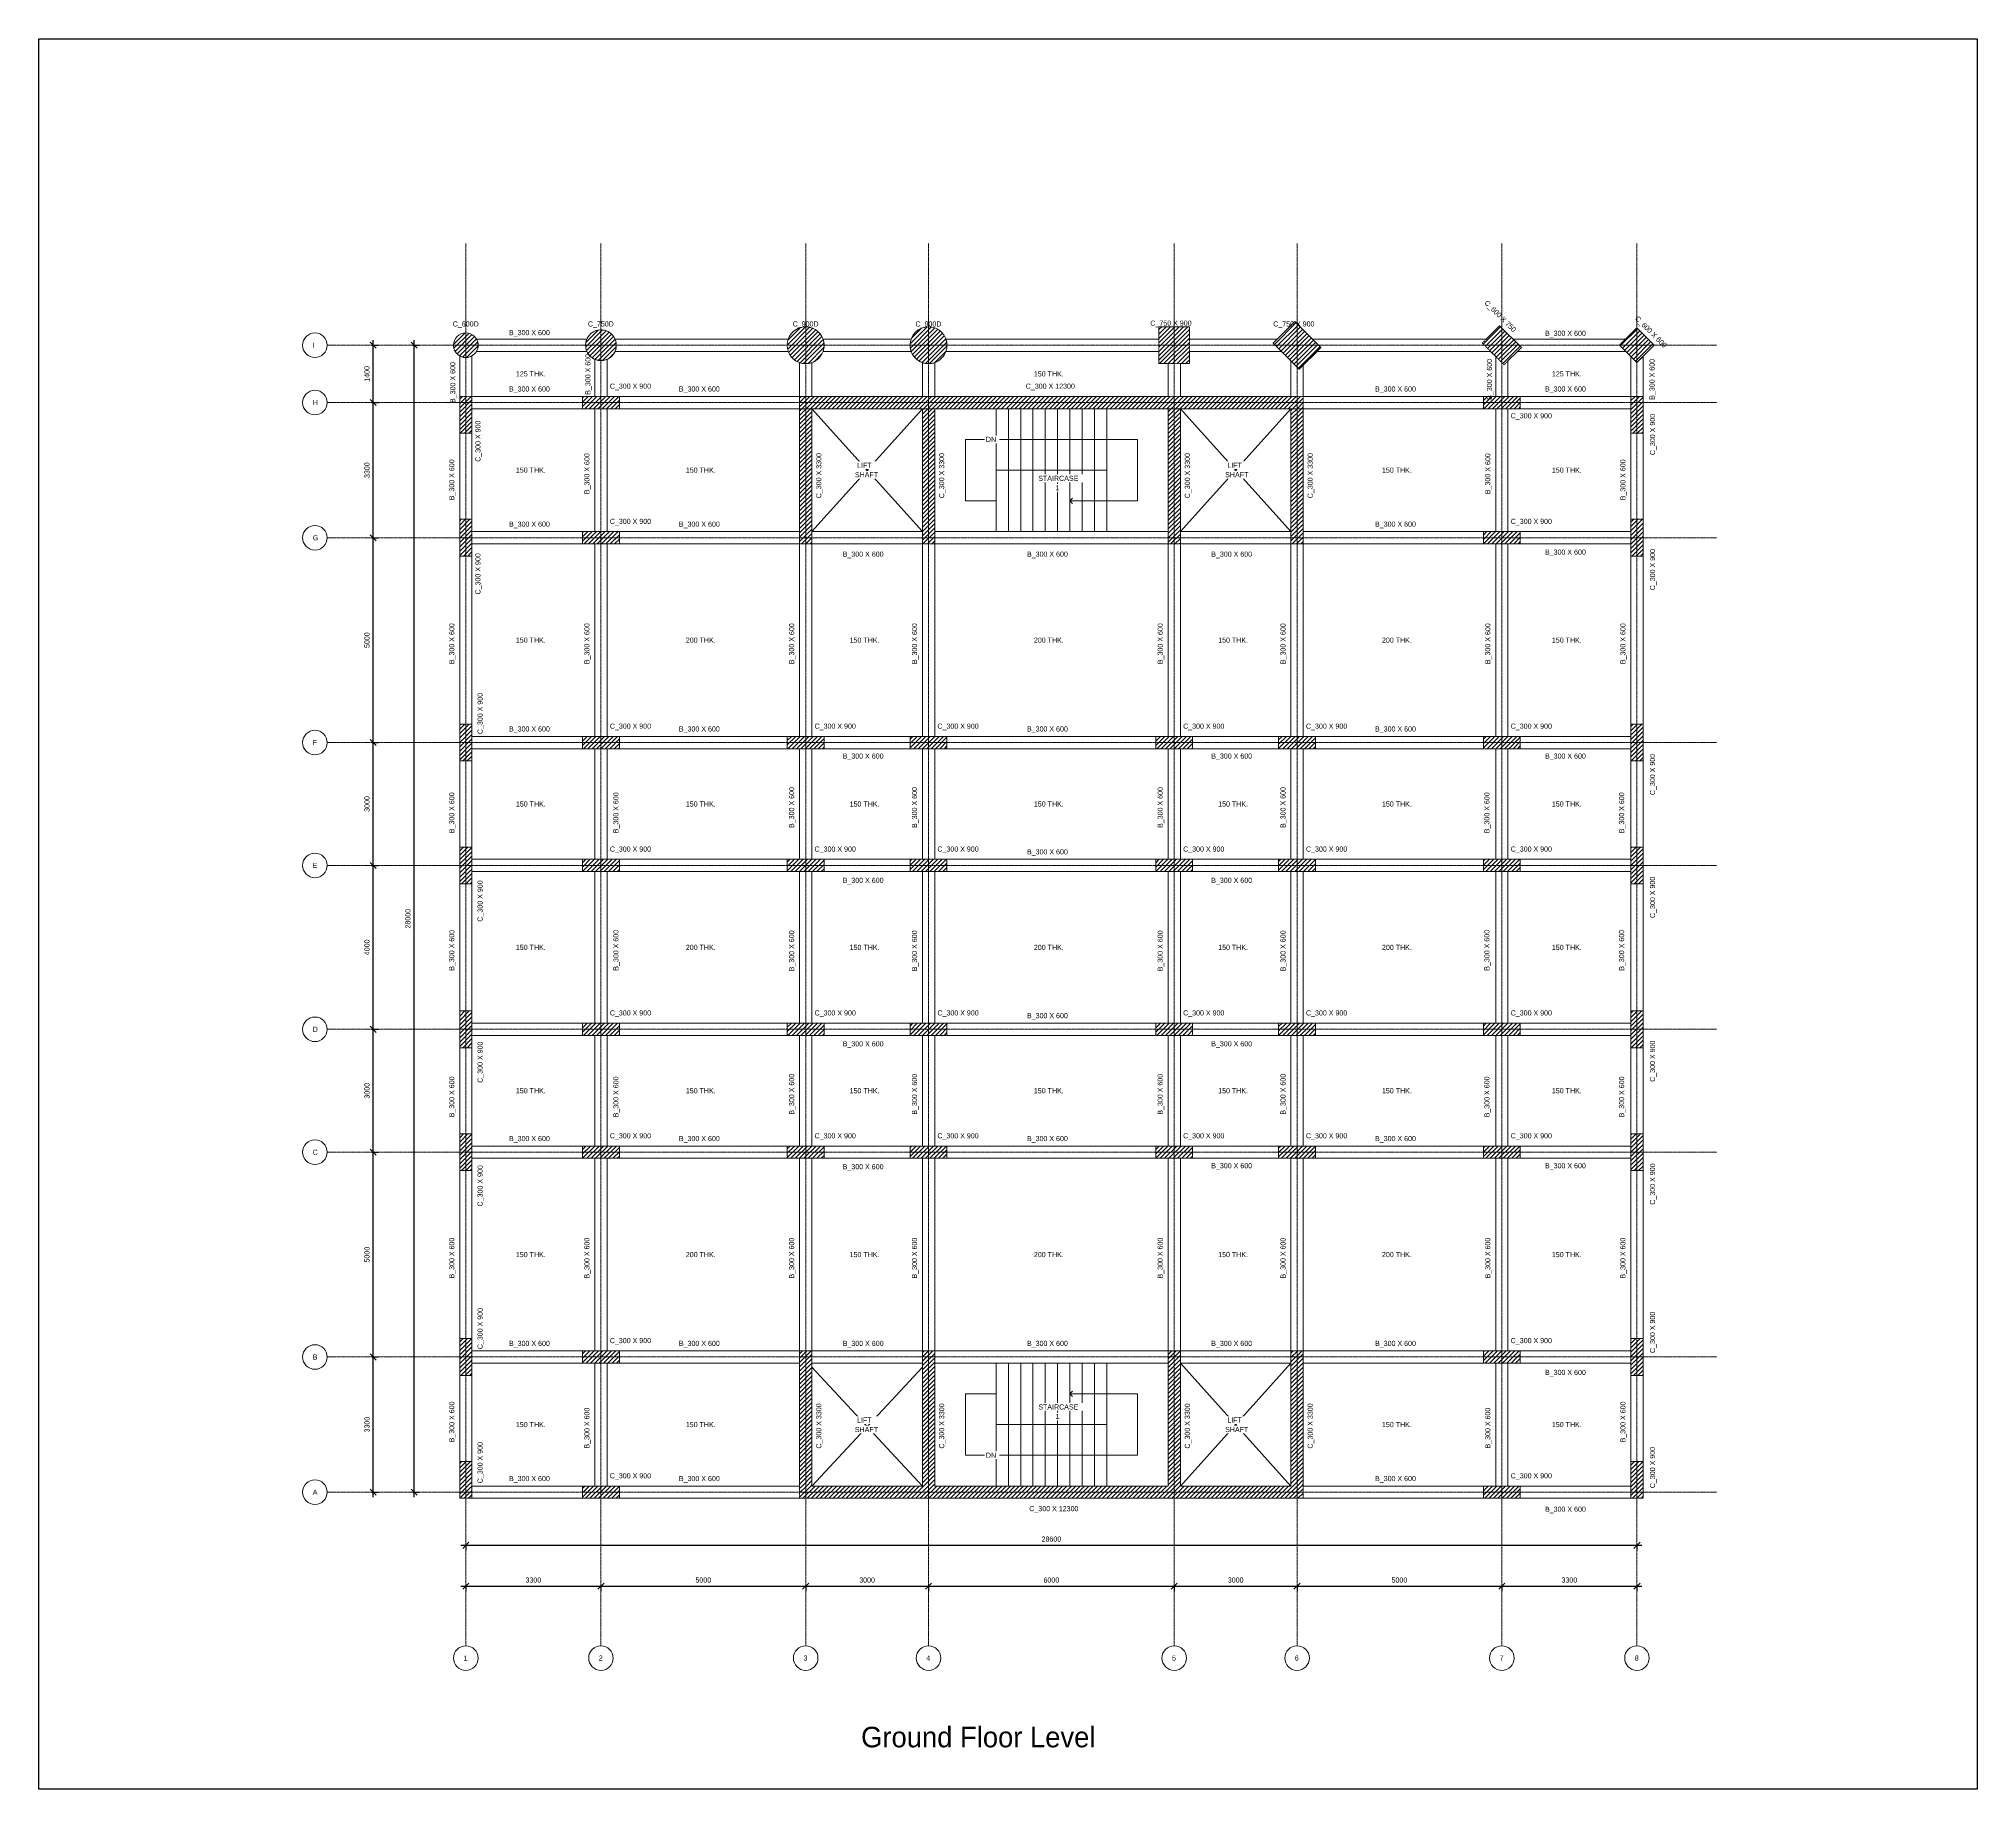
# Model space of a CAD drawing. Header units: millimetres. Extents: x -12446 to 395154, y -7552 to 35181.
# Drawn here: x 42681 to 90020, y -7552 to 35181 of the extents above; entities that cross this region are included whole.
import ezdxf

# ---------------------------------------------------------------- set-up
doc = ezdxf.new("R2010")
doc.units = ezdxf.units.MM
doc.header["$PDMODE"] = 35
for name, pattern in [('Dash', [6.35, 3.175, -3.175]), ('Grid Line', [22.225, 12.7, -3.175, 3.175, -3.175]), ('Overhead', [3.96875, 2.38125, -1.5875])]:
    doc.linetypes.add(name, pattern=pattern)
for name, color, linetype, lineweight in [('A-ANNO-DIMS', 211, 'Continuous', 9), ('A-CUTOUT', 12, 'Continuous', 18), ('A-FLOR', 192, 'Continuous', 18), ('A-FLOR-IDEN', 11, 'Continuous', 9), ('Boundary', 40, 'Continuous', 30), ('G-ANNO-TEXT', 231, 'Continuous', 9), ('Origin', 40, 'Continuous', 30), ('S-BEAM', 12, 'Continuous', 18), ('S-BEAM-HDLN', 1, 'Dash', 18), ('S-BEAM-IDEN', 2, 'Continuous', 9), ('S-COLS', 52, 'Continuous', 18), ('S-COLS-HDLN', 52, 'Dash', 18), ('S-COLS-IDEN', 171, 'Continuous', 9), ('S-GRID', 1, 'Continuous', 9), ('S-GRID-IDEN', 1, 'Continuous', 9), ('S-STRS', 31, 'Continuous', 18), ('S-STRS-ANNO', 31, 'Continuous', 18), ('S-STRS-IDEN', 31, 'Continuous', 18)]:
    doc.layers.add(name, color=color, linetype=linetype, lineweight=lineweight)
doc.styles.add('Arial', font='arial.ttf', dxfattribs={"height": 125})
doc.styles.add('JetBrains Mono', font='JetBrainsMono-VariableFont_wght.ttf', dxfattribs={"height": 125})
doc.dimstyles.new('Diagonal_-_2_5mm_JetBrains_Mono', dxfattribs={"dimscale": 304.8, "dimtxt": 176.918969, "dimasz": 0.492126, "dimexe": 0.393701, "dimexo": 0.246063, "dimgap": 0.287073, "dimtad": 1, "dimdec": 0, "dimzin": 0, "dimdsep": 46, "dimtxsty": 'JetBrains Mono', "dimblk1": 'OBLIQUE', "dimblk2": 'OBLIQUE', "dimsah": 1, "dimcen": 0.09, "dimdle": 0.393701, "dimazin": 0, "dimtfac": 1, "dimtdec": 4, "dimtix": 1, "dimtmove": 0, "dimatfit": 3, "dimfxl": 1, "dimtvp": 1, "dimtfill": 1, "dimtolj": 1, "dimtzin": 0, "dimarcsym": 2})
pattern_1 = [(45, (53410.466, 0), (-53.03301, 53.03301), [])]

# ---------------------------------------------------------------- blocks, each defined once
blk = doc.blocks.new('Grid - M_Grid Head - Circle-24584-01 1st Floor Lvl_')
at = {"layer": 'S-GRID-IDEN'}
blk.add_circle((0, 0), 6, dxfattribs=at)
blk = doc.blocks.new('_Oblique')
at = {"color": 0, "linetype": 'ByBlock', "lineweight": -2}
blk.add_line((-0.5, -0.5), (0.5, 0.5), dxfattribs=at)
blk = doc.blocks.new('*D105')
at = {"layer": 'A-ANNO-DIMS', "color": 0, "lineweight": -2, "transparency": 16777216}
for p, q in [((52990, -2597), (56530, -2597)), ((53110, -2566), (53110, -2717)), ((56410, -2566), (56410, -2717))]:
    blk.add_line(p, q, dxfattribs=at)
at = {"layer": 'Defpoints', "color": 0, "transparency": 16777216}
for p in [(53110, -2491), (56410, -2491), (56410, -2597)]:
    blk.add_point(p, dxfattribs=at)
at = {"layer": 'A-ANNO-DIMS', "color": 0, "lineweight": -2, "transparency": 16777216, "xscale": 150, "yscale": 150, "zscale": 150, "rotation": 180}
blk.add_blockref('_Oblique', (53110, -2597), dxfattribs=at)
at = {"layer": 'A-ANNO-DIMS', "color": 0, "lineweight": -2, "transparency": 16777216, "xscale": 150, "yscale": 150, "zscale": 150}
blk.add_blockref('_Oblique', (56410, -2597), dxfattribs=at)
at = {"layer": 'A-ANNO-DIMS', "color": 0, "transparency": 16777216, "insert": (54760, -2446), "char_height": 125, "width": 496.29, "attachment_point": 5, "style": 'JetBrains Mono', "bg_fill": 3, "box_fill_scale": 1.1, "bg_fill_color": 9, "bg_fill_true_color": 13158600, "bg_fill_transparency": 0}
blk.add_mtext('\\A1;3300', dxfattribs=at)
blk = doc.blocks.new('*D106')
at = {"layer": 'A-ANNO-DIMS', "color": 0, "lineweight": -2, "transparency": 16777216}
for p, q in [((56290, -2597), (61530, -2597)), ((56410, -2566), (56410, -2717)), ((61410, -2566), (61410, -2717))]:
    blk.add_line(p, q, dxfattribs=at)
at = {"layer": 'Defpoints', "color": 0, "transparency": 16777216}
for p in [(56410, -2491), (61410, -2491), (61410, -2597)]:
    blk.add_point(p, dxfattribs=at)
at = {"layer": 'A-ANNO-DIMS', "color": 0, "lineweight": -2, "transparency": 16777216, "xscale": 150, "yscale": 150, "zscale": 150, "rotation": 180}
blk.add_blockref('_Oblique', (56410, -2597), dxfattribs=at)
at = {"layer": 'A-ANNO-DIMS', "color": 0, "lineweight": -2, "transparency": 16777216, "xscale": 150, "yscale": 150, "zscale": 150}
blk.add_blockref('_Oblique', (61410, -2597), dxfattribs=at)
at = {"layer": 'A-ANNO-DIMS', "color": 0, "transparency": 16777216, "insert": (58910, -2446), "char_height": 125, "width": 496.29, "attachment_point": 5, "style": 'JetBrains Mono', "bg_fill": 3, "box_fill_scale": 1.1, "bg_fill_color": 9, "bg_fill_true_color": 13158600, "bg_fill_transparency": 0}
blk.add_mtext('\\A1;5000', dxfattribs=at)
blk = doc.blocks.new('*D107')
at = {"layer": 'A-ANNO-DIMS', "color": 0, "lineweight": -2, "transparency": 16777216}
for p, q in [((61290, -2597), (64530, -2597)), ((61410, -2566), (61410, -2717)), ((64410, -2566), (64410, -2717))]:
    blk.add_line(p, q, dxfattribs=at)
at = {"layer": 'Defpoints', "color": 0, "transparency": 16777216}
for p in [(61410, -2491), (64410, -2491), (64410, -2597)]:
    blk.add_point(p, dxfattribs=at)
at = {"layer": 'A-ANNO-DIMS', "color": 0, "lineweight": -2, "transparency": 16777216, "xscale": 150, "yscale": 150, "zscale": 150, "rotation": 180}
blk.add_blockref('_Oblique', (61410, -2597), dxfattribs=at)
at = {"layer": 'A-ANNO-DIMS', "color": 0, "lineweight": -2, "transparency": 16777216, "xscale": 150, "yscale": 150, "zscale": 150}
blk.add_blockref('_Oblique', (64410, -2597), dxfattribs=at)
at = {"layer": 'A-ANNO-DIMS', "color": 0, "transparency": 16777216, "insert": (62910, -2446), "char_height": 125, "width": 496.29, "attachment_point": 5, "style": 'JetBrains Mono', "bg_fill": 3, "box_fill_scale": 1.1, "bg_fill_color": 9, "bg_fill_true_color": 13158600, "bg_fill_transparency": 0}
blk.add_mtext('\\A1;3000', dxfattribs=at)
blk = doc.blocks.new('*D108')
at = {"layer": 'A-ANNO-DIMS', "color": 0, "lineweight": -2, "transparency": 16777216}
for p, q in [((64290, -2597), (70530, -2597)), ((64410, -2566), (64410, -2717)), ((70410, -2566), (70410, -2717))]:
    blk.add_line(p, q, dxfattribs=at)
at = {"layer": 'Defpoints', "color": 0, "transparency": 16777216}
for p in [(64410, -2491), (70410, -2491), (70410, -2597)]:
    blk.add_point(p, dxfattribs=at)
at = {"layer": 'A-ANNO-DIMS', "color": 0, "lineweight": -2, "transparency": 16777216, "xscale": 150, "yscale": 150, "zscale": 150, "rotation": 180}
blk.add_blockref('_Oblique', (64410, -2597), dxfattribs=at)
at = {"layer": 'A-ANNO-DIMS', "color": 0, "lineweight": -2, "transparency": 16777216, "xscale": 150, "yscale": 150, "zscale": 150}
blk.add_blockref('_Oblique', (70410, -2597), dxfattribs=at)
at = {"layer": 'A-ANNO-DIMS', "color": 0, "transparency": 16777216, "insert": (67410, -2446), "char_height": 125, "width": 496.29, "attachment_point": 5, "style": 'JetBrains Mono', "bg_fill": 3, "box_fill_scale": 1.1, "bg_fill_color": 9, "bg_fill_true_color": 13158600, "bg_fill_transparency": 0}
blk.add_mtext('\\A1;6000', dxfattribs=at)
blk = doc.blocks.new('*D109')
at = {"layer": 'A-ANNO-DIMS', "color": 0, "lineweight": -2, "transparency": 16777216}
for p, q in [((70290, -2597), (73530, -2597)), ((70410, -2566), (70410, -2717)), ((73410, -2566), (73410, -2717))]:
    blk.add_line(p, q, dxfattribs=at)
at = {"layer": 'Defpoints', "color": 0, "transparency": 16777216}
for p in [(70410, -2491), (73410, -2491), (73410, -2597)]:
    blk.add_point(p, dxfattribs=at)
at = {"layer": 'A-ANNO-DIMS', "color": 0, "lineweight": -2, "transparency": 16777216, "xscale": 150, "yscale": 150, "zscale": 150, "rotation": 180}
blk.add_blockref('_Oblique', (70410, -2597), dxfattribs=at)
at = {"layer": 'A-ANNO-DIMS', "color": 0, "lineweight": -2, "transparency": 16777216, "xscale": 150, "yscale": 150, "zscale": 150}
blk.add_blockref('_Oblique', (73410, -2597), dxfattribs=at)
at = {"layer": 'A-ANNO-DIMS', "color": 0, "transparency": 16777216, "insert": (71910, -2446), "char_height": 125, "width": 496.29, "attachment_point": 5, "style": 'JetBrains Mono', "bg_fill": 3, "box_fill_scale": 1.1, "bg_fill_color": 9, "bg_fill_true_color": 13158600, "bg_fill_transparency": 0}
blk.add_mtext('\\A1;3000', dxfattribs=at)
blk = doc.blocks.new('*D110')
at = {"layer": 'A-ANNO-DIMS', "color": 0, "lineweight": -2, "transparency": 16777216}
for p, q in [((73290, -2597), (78530, -2597)), ((73410, -2566), (73410, -2717)), ((78410, -2566), (78410, -2717))]:
    blk.add_line(p, q, dxfattribs=at)
at = {"layer": 'Defpoints', "color": 0, "transparency": 16777216}
for p in [(73410, -2491), (78410, -2491), (78410, -2597)]:
    blk.add_point(p, dxfattribs=at)
at = {"layer": 'A-ANNO-DIMS', "color": 0, "lineweight": -2, "transparency": 16777216, "xscale": 150, "yscale": 150, "zscale": 150, "rotation": 180}
blk.add_blockref('_Oblique', (73410, -2597), dxfattribs=at)
at = {"layer": 'A-ANNO-DIMS', "color": 0, "lineweight": -2, "transparency": 16777216, "xscale": 150, "yscale": 150, "zscale": 150}
blk.add_blockref('_Oblique', (78410, -2597), dxfattribs=at)
at = {"layer": 'A-ANNO-DIMS', "color": 0, "transparency": 16777216, "insert": (75910, -2446), "char_height": 125, "width": 496.29, "attachment_point": 5, "style": 'JetBrains Mono', "bg_fill": 3, "box_fill_scale": 1.1, "bg_fill_color": 9, "bg_fill_true_color": 13158600, "bg_fill_transparency": 0}
blk.add_mtext('\\A1;5000', dxfattribs=at)
blk = doc.blocks.new('*D111')
at = {"layer": 'A-ANNO-DIMS', "color": 0, "lineweight": -2, "transparency": 16777216}
for p, q in [((78290, -2597), (81830, -2597)), ((78410, -2566), (78410, -2717)), ((81710, -2566), (81710, -2717))]:
    blk.add_line(p, q, dxfattribs=at)
at = {"layer": 'Defpoints', "color": 0, "transparency": 16777216}
for p in [(78410, -2491), (81710, -2491), (81710, -2597)]:
    blk.add_point(p, dxfattribs=at)
at = {"layer": 'A-ANNO-DIMS', "color": 0, "lineweight": -2, "transparency": 16777216, "xscale": 150, "yscale": 150, "zscale": 150, "rotation": 180}
blk.add_blockref('_Oblique', (78410, -2597), dxfattribs=at)
at = {"layer": 'A-ANNO-DIMS', "color": 0, "lineweight": -2, "transparency": 16777216, "xscale": 150, "yscale": 150, "zscale": 150}
blk.add_blockref('_Oblique', (81710, -2597), dxfattribs=at)
at = {"layer": 'A-ANNO-DIMS', "color": 0, "transparency": 16777216, "insert": (80060, -2446), "char_height": 125, "width": 496.29, "attachment_point": 5, "style": 'JetBrains Mono', "bg_fill": 3, "box_fill_scale": 1.1, "bg_fill_color": 9, "bg_fill_true_color": 13158600, "bg_fill_transparency": 0}
blk.add_mtext('\\A1;3300', dxfattribs=at)
blk = doc.blocks.new('*D112')
at = {"layer": 'A-ANNO-DIMS', "color": 0, "lineweight": -2, "transparency": 16777216}
for p, q in [((50818, 3000), (50969, 3000)), ((50849, -420), (50849, 3120)), ((50818, -300), (50969, -300))]:
    blk.add_line(p, q, dxfattribs=at)
at = {"layer": 'Defpoints', "color": 0, "transparency": 16777216}
for p in [(50743, 3000), (50849, 3000), (50743, -300)]:
    blk.add_point(p, dxfattribs=at)
at = {"layer": 'A-ANNO-DIMS', "color": 0, "lineweight": -2, "transparency": 16777216, "xscale": 150, "yscale": 150, "zscale": 150}
for p, rotation in [((50849, 3000), 90), ((50849, -300), 270)]:
    blk.add_blockref('_Oblique', p, dxfattribs=dict(at, rotation=rotation))
at = {"layer": 'A-ANNO-DIMS', "color": 0, "transparency": 16777216, "insert": (50697, 1350), "char_height": 125, "width": 496.29, "attachment_point": 5, "rotation": 90, "style": 'JetBrains Mono', "bg_fill": 3, "box_fill_scale": 1.1, "bg_fill_color": 9, "bg_fill_true_color": 13158600, "bg_fill_transparency": 0}
blk.add_mtext('\\A1;3300', dxfattribs=at)
blk = doc.blocks.new('*D113')
at = {"layer": 'A-ANNO-DIMS', "color": 0, "lineweight": -2, "transparency": 16777216}
for p, q in [((50849, 2880), (50849, 8120)), ((50818, 8000), (50969, 8000)), ((50818, 3000), (50969, 3000))]:
    blk.add_line(p, q, dxfattribs=at)
at = {"layer": 'Defpoints', "color": 0, "transparency": 16777216}
for p in [(50743, 8000), (50849, 8000), (50743, 3000)]:
    blk.add_point(p, dxfattribs=at)
at = {"layer": 'A-ANNO-DIMS', "color": 0, "lineweight": -2, "transparency": 16777216, "xscale": 150, "yscale": 150, "zscale": 150}
for p, rotation in [((50849, 8000), 90), ((50849, 3000), 270)]:
    blk.add_blockref('_Oblique', p, dxfattribs=dict(at, rotation=rotation))
at = {"layer": 'A-ANNO-DIMS', "color": 0, "transparency": 16777216, "insert": (50697, 5500), "char_height": 125, "width": 496.29, "attachment_point": 5, "rotation": 90, "style": 'JetBrains Mono', "bg_fill": 3, "box_fill_scale": 1.1, "bg_fill_color": 9, "bg_fill_true_color": 13158600, "bg_fill_transparency": 0}
blk.add_mtext('\\A1;5000', dxfattribs=at)
blk = doc.blocks.new('*D114')
at = {"layer": 'A-ANNO-DIMS', "color": 0, "lineweight": -2, "transparency": 16777216}
for p, q in [((50818, 11000), (50969, 11000)), ((50849, 7880), (50849, 11120)), ((50818, 8000), (50969, 8000))]:
    blk.add_line(p, q, dxfattribs=at)
at = {"layer": 'Defpoints', "color": 0, "transparency": 16777216}
for p in [(50743, 11000), (50849, 11000), (50743, 8000)]:
    blk.add_point(p, dxfattribs=at)
at = {"layer": 'A-ANNO-DIMS', "color": 0, "lineweight": -2, "transparency": 16777216, "xscale": 150, "yscale": 150, "zscale": 150}
for p, rotation in [((50849, 11000), 90), ((50849, 8000), 270)]:
    blk.add_blockref('_Oblique', p, dxfattribs=dict(at, rotation=rotation))
at = {"layer": 'A-ANNO-DIMS', "color": 0, "transparency": 16777216, "insert": (50697, 9500), "char_height": 125, "width": 496.29, "attachment_point": 5, "rotation": 90, "style": 'JetBrains Mono', "bg_fill": 3, "box_fill_scale": 1.1, "bg_fill_color": 9, "bg_fill_true_color": 13158600, "bg_fill_transparency": 0}
blk.add_mtext('\\A1;3000', dxfattribs=at)
blk = doc.blocks.new('*D115')
at = {"layer": 'A-ANNO-DIMS', "color": 0, "lineweight": -2, "transparency": 16777216}
for p, q in [((50818, 15000), (50969, 15000)), ((50849, 10880), (50849, 15120)), ((50818, 11000), (50969, 11000))]:
    blk.add_line(p, q, dxfattribs=at)
at = {"layer": 'Defpoints', "color": 0, "transparency": 16777216}
for p in [(50743, 15000), (50849, 15000), (50743, 11000)]:
    blk.add_point(p, dxfattribs=at)
at = {"layer": 'A-ANNO-DIMS', "color": 0, "lineweight": -2, "transparency": 16777216, "xscale": 150, "yscale": 150, "zscale": 150}
for p, rotation in [((50849, 15000), 90), ((50849, 11000), 270)]:
    blk.add_blockref('_Oblique', p, dxfattribs=dict(at, rotation=rotation))
at = {"layer": 'A-ANNO-DIMS', "color": 0, "transparency": 16777216, "insert": (50697, 13000), "char_height": 125, "width": 496.29, "attachment_point": 5, "rotation": 90, "style": 'JetBrains Mono', "bg_fill": 3, "box_fill_scale": 1.1, "bg_fill_color": 9, "bg_fill_true_color": 13158600, "bg_fill_transparency": 0}
blk.add_mtext('\\A1;4000', dxfattribs=at)
blk = doc.blocks.new('*D116')
at = {"layer": 'A-ANNO-DIMS', "color": 0, "lineweight": -2, "transparency": 16777216}
for p, q in [((50818, 18000), (50969, 18000)), ((50849, 14880), (50849, 18120)), ((50818, 15000), (50969, 15000))]:
    blk.add_line(p, q, dxfattribs=at)
at = {"layer": 'Defpoints', "color": 0, "transparency": 16777216}
for p in [(50743, 18000), (50849, 18000), (50743, 15000)]:
    blk.add_point(p, dxfattribs=at)
at = {"layer": 'A-ANNO-DIMS', "color": 0, "lineweight": -2, "transparency": 16777216, "xscale": 150, "yscale": 150, "zscale": 150}
for p, rotation in [((50849, 18000), 90), ((50849, 15000), 270)]:
    blk.add_blockref('_Oblique', p, dxfattribs=dict(at, rotation=rotation))
at = {"layer": 'A-ANNO-DIMS', "color": 0, "transparency": 16777216, "insert": (50697, 16500), "char_height": 125, "width": 496.29, "attachment_point": 5, "rotation": 90, "style": 'JetBrains Mono', "bg_fill": 3, "box_fill_scale": 1.1, "bg_fill_color": 9, "bg_fill_true_color": 13158600, "bg_fill_transparency": 0}
blk.add_mtext('\\A1;3000', dxfattribs=at)
blk = doc.blocks.new('*D117')
at = {"layer": 'A-ANNO-DIMS', "color": 0, "lineweight": -2, "transparency": 16777216}
for p, q in [((50818, 23000), (50969, 23000)), ((50849, 17880), (50849, 23120)), ((50818, 18000), (50969, 18000))]:
    blk.add_line(p, q, dxfattribs=at)
at = {"layer": 'Defpoints', "color": 0, "transparency": 16777216}
for p in [(50743, 23000), (50849, 23000), (50743, 18000)]:
    blk.add_point(p, dxfattribs=at)
at = {"layer": 'A-ANNO-DIMS', "color": 0, "lineweight": -2, "transparency": 16777216, "xscale": 150, "yscale": 150, "zscale": 150}
for p, rotation in [((50849, 23000), 90), ((50849, 18000), 270)]:
    blk.add_blockref('_Oblique', p, dxfattribs=dict(at, rotation=rotation))
at = {"layer": 'A-ANNO-DIMS', "color": 0, "transparency": 16777216, "insert": (50697, 20500), "char_height": 125, "width": 496.29, "attachment_point": 5, "rotation": 90, "style": 'JetBrains Mono', "bg_fill": 3, "box_fill_scale": 1.1, "bg_fill_color": 9, "bg_fill_true_color": 13158600, "bg_fill_transparency": 0}
blk.add_mtext('\\A1;5000', dxfattribs=at)
blk = doc.blocks.new('*D118')
at = {"layer": 'A-ANNO-DIMS', "color": 0, "lineweight": -2, "transparency": 16777216}
for p, q in [((50818, 26300), (50969, 26300)), ((50849, 22880), (50849, 26420)), ((50818, 23000), (50969, 23000))]:
    blk.add_line(p, q, dxfattribs=at)
at = {"layer": 'Defpoints', "color": 0, "transparency": 16777216}
for p in [(50743, 26300), (50849, 26300), (50743, 23000)]:
    blk.add_point(p, dxfattribs=at)
at = {"layer": 'A-ANNO-DIMS', "color": 0, "lineweight": -2, "transparency": 16777216, "xscale": 150, "yscale": 150, "zscale": 150}
for p, rotation in [((50849, 26300), 90), ((50849, 23000), 270)]:
    blk.add_blockref('_Oblique', p, dxfattribs=dict(at, rotation=rotation))
at = {"layer": 'A-ANNO-DIMS', "color": 0, "transparency": 16777216, "insert": (50697, 24650), "char_height": 125, "width": 496.29, "attachment_point": 5, "rotation": 90, "style": 'JetBrains Mono', "bg_fill": 3, "box_fill_scale": 1.1, "bg_fill_color": 9, "bg_fill_true_color": 13158600, "bg_fill_transparency": 0}
blk.add_mtext('\\A1;3300', dxfattribs=at)
blk = doc.blocks.new('*D119')
at = {"layer": 'A-ANNO-DIMS', "color": 0, "lineweight": -2, "transparency": 16777216}
for p, q in [((50818, 27700), (50969, 27700)), ((50849, 26180), (50849, 27820)), ((50818, 26300), (50969, 26300))]:
    blk.add_line(p, q, dxfattribs=at)
at = {"layer": 'Defpoints', "color": 0, "transparency": 16777216}
for p in [(50743, 27700), (50849, 27700), (50743, 26300)]:
    blk.add_point(p, dxfattribs=at)
at = {"layer": 'A-ANNO-DIMS', "color": 0, "lineweight": -2, "transparency": 16777216, "xscale": 150, "yscale": 150, "zscale": 150}
for p, rotation in [((50849, 27700), 90), ((50849, 26300), 270)]:
    blk.add_blockref('_Oblique', p, dxfattribs=dict(at, rotation=rotation))
at = {"layer": 'A-ANNO-DIMS', "color": 0, "transparency": 16777216, "insert": (50697, 27000), "char_height": 125, "width": 496.29, "attachment_point": 5, "rotation": 90, "style": 'JetBrains Mono', "bg_fill": 3, "box_fill_scale": 1.1, "bg_fill_color": 9, "bg_fill_true_color": 13158600, "bg_fill_transparency": 0}
blk.add_mtext('\\A1;1400', dxfattribs=at)
blk = doc.blocks.new('*D120')
at = {"layer": 'A-ANNO-DIMS', "color": 0, "lineweight": -2, "transparency": 16777216}
for p, q in [((51818, 27700), (51969, 27700)), ((51849, -420), (51849, 27820)), ((51818, -300), (51969, -300))]:
    blk.add_line(p, q, dxfattribs=at)
at = {"layer": 'Defpoints', "color": 0, "transparency": 16777216}
for p in [(51743, 27700), (51849, 27700), (51743, -300)]:
    blk.add_point(p, dxfattribs=at)
at = {"layer": 'A-ANNO-DIMS', "color": 0, "lineweight": -2, "transparency": 16777216, "xscale": 150, "yscale": 150, "zscale": 150}
for p, rotation in [((51849, 27700), 90), ((51849, -300), 270)]:
    blk.add_blockref('_Oblique', p, dxfattribs=dict(at, rotation=rotation))
at = {"layer": 'A-ANNO-DIMS', "color": 0, "transparency": 16777216, "insert": (51697, 13700), "char_height": 125, "width": 620.37, "attachment_point": 5, "rotation": 90, "style": 'JetBrains Mono', "bg_fill": 3, "box_fill_scale": 1.1, "bg_fill_color": 9, "bg_fill_true_color": 13158600, "bg_fill_transparency": 0}
blk.add_mtext('\\A1;28000', dxfattribs=at)
blk = doc.blocks.new('*D121')
at = {"layer": 'A-ANNO-DIMS', "color": 0, "lineweight": -2, "transparency": 16777216}
for p, q in [((52990, -1597), (81830, -1597)), ((53110, -1566), (53110, -1717)), ((81710, -1566), (81710, -1717))]:
    blk.add_line(p, q, dxfattribs=at)
at = {"layer": 'Defpoints', "color": 0, "transparency": 16777216}
for p in [(53110, -1491), (81710, -1491), (81710, -1597)]:
    blk.add_point(p, dxfattribs=at)
at = {"layer": 'A-ANNO-DIMS', "color": 0, "lineweight": -2, "transparency": 16777216, "xscale": 150, "yscale": 150, "zscale": 150, "rotation": 180}
blk.add_blockref('_Oblique', (53110, -1597), dxfattribs=at)
at = {"layer": 'A-ANNO-DIMS', "color": 0, "lineweight": -2, "transparency": 16777216, "xscale": 150, "yscale": 150, "zscale": 150}
blk.add_blockref('_Oblique', (81710, -1597), dxfattribs=at)
at = {"layer": 'A-ANNO-DIMS', "color": 0, "transparency": 16777216, "insert": (67410, -1446), "char_height": 125, "width": 620.37, "attachment_point": 5, "style": 'JetBrains Mono', "bg_fill": 3, "box_fill_scale": 1.1, "bg_fill_color": 9, "bg_fill_true_color": 13158600, "bg_fill_transparency": 0}
blk.add_mtext('\\A1;28600', dxfattribs=at)

msp = doc.modelspace()

# ---------------------------------------------------------------- hatches: boundary and pattern name
at = {"layer": 'S-COLS'}
h = msp.add_hatch(dxfattribs=at)
h.set_pattern_fill('FP_1', color=8, style=0, pattern_type=2)
h.set_pattern_definition(pattern_1)
h.paths.add_polyline_path([(53096.2, 27400.3), (53153.2, 27403.1), (53208.6, 27416.5), (53260.5, 27440.2), (53293.1, 27462), (53322.6, 27487.9), (53348.5, 27517.4), (53370.3, 27550), (53392.4, 27597.4), (53405.9, 27647.9), (53410.5, 27700), (53404.7, 27758.5), (53387.6, 27814.8), (53359.9, 27866.7), (53322.6, 27912.1), (53277.1, 27949.4), (53225.3, 27977.2), (53169, 27994.2), (53110.5, 28000), (53051.9, 27994.2), (52995.7, 27977.2), (52943.8, 27949.4), (52898.3, 27912.1), (52861, 27866.7), (52833.3, 27814.8), (52816.2, 27758.5), (52810.5, 27700), (52815.9, 27643.2), (52832, 27588.5), (52858.1, 27537.8), (52893.4, 27493), (52936.5, 27455.6), (52985.9, 27427.1), (53039.7, 27408.5)])
h = msp.add_hatch(dxfattribs=at)
h.set_pattern_fill('FP_1', color=8, style=0, pattern_type=2)
h.set_pattern_definition(pattern_1)
h.paths.add_polyline_path([(56432.8, 27325.7), (56491.1, 27333.8), (56547.4, 27350.9), (56600.3, 27376.6), (56648.6, 27410.3), (56691, 27451.1), (56726.5, 27498.1), (56754.1, 27550), (56771.4, 27598.4), (56781.9, 27648.7), (56785.5, 27700), (56781.9, 27751.3), (56771.4, 27801.6), (56754.2, 27850), (56723.7, 27906.2), (56684.1, 27956.4), (56636.6, 27999.1), (56582.6, 28033.2), (56523.5, 28057.6), (56461.1, 28071.6), (56397.3, 28074.8), (56333.9, 28067.1), (56272.6, 28048.8), (56215.4, 28020.3), (56163.9, 27982.5), (56119.5, 27936.5), (56083.5, 27883.7), (56057.1, 27825.5), (56040.9, 27763.7), (56035.5, 27700), (56039, 27648.7), (56049.5, 27598.4), (56066.8, 27550), (56093, 27500.5), (56126.2, 27455.4), (56165.8, 27415.8), (56210.9, 27382.5), (56260.5, 27356.3), (56316.1, 27337.1), (56374, 27326.8)])
h = msp.add_hatch(dxfattribs=at)
h.set_pattern_fill('FP_1', color=8, style=0, pattern_type=2)
h.set_pattern_definition(pattern_1)
h.paths.add_polyline_path([(61375.7, 27251.3), (61449.8, 27251.7), (61522.8, 27264.2), (61592.8, 27288.6), (61657.8, 27324.1), (61716.1, 27369.7), (61766.2, 27424.4), (61806.6, 27486.5), (61836.2, 27554.3), (61854.4, 27626.2), (61860.5, 27700), (61854.4, 27773.8), (61836.2, 27845.7), (61806.6, 27913.5), (61766.2, 27975.6), (61716.1, 28030.3), (61657.8, 28075.9), (61592.8, 28111.4), (61522.8, 28135.8), (61449.8, 28148.3), (61375.7, 28148.7), (61302.6, 28136.9), (61232.4, 28113.3), (61167, 28078.4), (61108.2, 28033.4), (61057.6, 27979.2), (61016.6, 27917.6), (60986.2, 27850), (60972, 27801.1), (60963.4, 27750.9), (60960.5, 27700), (60963.4, 27649.1), (60972, 27598.9), (60986.2, 27550), (61016.6, 27482.4), (61057.6, 27420.8), (61108.2, 27366.6), (61167, 27321.6), (61232.4, 27286.7), (61302.6, 27263.1)])
h = msp.add_hatch(dxfattribs=at)
h.set_pattern_fill('FP_1', color=8, style=0, pattern_type=2)
h.set_pattern_definition(pattern_1)
h.paths.add_polyline_path([(64420.1, 27250.1), (64491.3, 27257.3), (64560.5, 27275.7), (64621.6, 27302.6), (64678.1, 27338.2), (64728.7, 27381.8), (64772.2, 27432.4), (64807.9, 27488.9), (64834.7, 27550), (64849, 27598.9), (64857.6, 27649.1), (64860.5, 27700), (64854.3, 27774.1), (64836.1, 27846.1), (64806.2, 27914.2), (64765.6, 27976.4), (64715.2, 28031.1), (64656.6, 28076.7), (64591.2, 28112.1), (64520.9, 28136.2), (64447.6, 28148.5), (64373.3, 28148.5), (64300, 28136.2), (64229.7, 28112.1), (64164.3, 28076.7), (64105.7, 28031.1), (64055.4, 27976.4), (64014.7, 27914.2), (63984.8, 27846.1), (63966.6, 27774.1), (63960.5, 27700), (63966.2, 27628.6), (63983.1, 27559.1), (64010.8, 27493.1), (64048.7, 27432.4), (64095.7, 27378.4), (64150.7, 27332.6), (64212.2, 27296), (64278.8, 27269.7), (64348.7, 27254.3)])
h = msp.add_hatch(dxfattribs=at)
h.set_pattern_fill('FP_1', color=8, style=0, pattern_type=2)
h.set_pattern_definition(pattern_1)
h.paths.add_polyline_path([(70785.5, 27250), (70785.5, 28150), (70035.5, 28150), (70035.5, 27250), (70560.5, 27250)])
h = msp.add_hatch(dxfattribs=at)
h.set_pattern_fill('FP_1', color=8, style=0, pattern_type=2)
h.set_pattern_definition(pattern_1)
h.paths.add_polyline_path([(73463.5, 27116.6), (73993.8, 27647), (73357.4, 28283.4), (72827.1, 27753), (73446.1, 27134)])
h = msp.add_hatch(dxfattribs=at)
h.set_pattern_fill('FP_1', color=8, style=0, pattern_type=2)
h.set_pattern_definition(pattern_1)
h.paths.add_polyline_path([(78463.5, 27222.7), (78887.8, 27647), (78357.4, 28177.3), (77933.2, 27753), (78260.5, 27425.7)])
h = msp.add_hatch(dxfattribs=at)
h.set_pattern_fill('FP_1', color=8, style=0, pattern_type=2)
h.set_pattern_definition(pattern_1)
h.paths.add_polyline_path([(81710.5, 27275.7), (82134.7, 27700), (81710.5, 28124.3), (81286.2, 27700), (81560.5, 27425.7)])
h = msp.add_hatch(dxfattribs=at)
h.set_pattern_fill('FP_1', color=8, style=0, pattern_type=2)
h.set_pattern_definition(pattern_1)
h.paths.add_polyline_path([(53260.5, 25550), (53260.5, 26450), (52960.5, 26450), (52960.5, 25550)])
h = msp.add_hatch(dxfattribs=at)
h.set_pattern_fill('FP_1', color=8, style=0, pattern_type=2)
h.set_pattern_definition(pattern_1)
h.paths.add_polyline_path([(56860.5, 26150), (56860.5, 26450), (55960.5, 26450), (55960.5, 26150), (56560.5, 26150)])
h = msp.add_hatch(dxfattribs=at)
h.set_pattern_fill('FP_1', color=8, style=0, pattern_type=2)
h.set_pattern_definition(pattern_1)
h.paths.add_polyline_path([(73560.5, 26150), (73560.5, 26450), (61260.5, 26450), (61260.5, 26150), (71142.8, 26150)])
h = msp.add_hatch(dxfattribs=at)
h.set_pattern_fill('FP_1', color=8, style=0, pattern_type=2)
h.set_pattern_definition(pattern_1)
h.paths.add_polyline_path([(61560.5, 22850), (61560.5, 26150), (61260.5, 26150), (61260.5, 22850)])
h = msp.add_hatch(dxfattribs=at)
h.set_pattern_fill('FP_1', color=8, style=0, pattern_type=2)
h.set_pattern_definition(pattern_1)
h.paths.add_polyline_path([(64560.5, 22850), (64560.5, 26150), (64260.5, 26150), (64260.5, 22850)])
h = msp.add_hatch(dxfattribs=at)
h.set_pattern_fill('FP_1', color=8, style=0, pattern_type=2)
h.set_pattern_definition(pattern_1)
h.paths.add_polyline_path([(70560.5, 22850), (70560.5, 26150), (70260.5, 26150), (70260.5, 22850)])
h = msp.add_hatch(dxfattribs=at)
h.set_pattern_fill('FP_1', color=8, style=0, pattern_type=2)
h.set_pattern_definition(pattern_1)
h.paths.add_polyline_path([(73560.5, 22850), (73560.5, 26150), (73260.5, 26150), (73260.5, 22850)])
h = msp.add_hatch(dxfattribs=at)
h.set_pattern_fill('FP_1', color=8, style=0, pattern_type=2)
h.set_pattern_definition(pattern_1)
h.paths.add_polyline_path([(78860.5, 26150), (78860.5, 26450), (77960.5, 26450), (77960.5, 26150), (78560.5, 26150)])
h = msp.add_hatch(dxfattribs=at)
h.set_pattern_fill('FP_1', color=8, style=0, pattern_type=2)
h.set_pattern_definition(pattern_1)
h.paths.add_polyline_path([(81860.5, 25550), (81860.5, 26450), (81560.5, 26450), (81560.5, 25550)])
h = msp.add_hatch(dxfattribs=at)
h.set_pattern_fill('FP_1', color=8, style=0, pattern_type=2)
h.set_pattern_definition(pattern_1)
h.paths.add_polyline_path([(53260.5, 22550), (53260.5, 23450), (52960.5, 23450), (52960.5, 22550)])
h = msp.add_hatch(dxfattribs=at)
h.set_pattern_fill('FP_1', color=8, style=0, pattern_type=2)
h.set_pattern_definition(pattern_1)
h.paths.add_polyline_path([(81560.5, 22550), (81860.5, 22550), (81860.5, 23450), (81560.5, 23450), (81560.5, 22850)])
h = msp.add_hatch(dxfattribs=at)
h.set_pattern_fill('FP_1', color=8, style=0, pattern_type=2)
h.set_pattern_definition(pattern_1)
h.paths.add_polyline_path([(56860.5, 22850), (56860.5, 23150), (55960.5, 23150), (55960.5, 22850), (56560.5, 22850)])
h = msp.add_hatch(dxfattribs=at)
h.set_pattern_fill('FP_1', color=8, style=0, pattern_type=2)
h.set_pattern_definition(pattern_1)
h.paths.add_polyline_path([(78860.5, 22850), (78860.5, 23150), (77960.5, 23150), (77960.5, 22850), (78560.5, 22850)])
h = msp.add_hatch(dxfattribs=at)
h.set_pattern_fill('FP_1', color=8, style=0, pattern_type=2)
h.set_pattern_definition(pattern_1)
h.paths.add_polyline_path([(53260.5, 17550), (53260.5, 18450), (52960.5, 18450), (52960.5, 17550)])
h = msp.add_hatch(dxfattribs=at)
h.set_pattern_fill('FP_1', color=8, style=0, pattern_type=2)
h.set_pattern_definition(pattern_1)
h.paths.add_polyline_path([(56560.5, 17850), (56860.5, 17850), (56860.5, 18150), (55960.5, 18150), (55960.5, 17850), (56260.5, 17850)])
h = msp.add_hatch(dxfattribs=at)
h.set_pattern_fill('FP_1', color=8, style=0, pattern_type=2)
h.set_pattern_definition(pattern_1)
h.paths.add_polyline_path([(61560.5, 17850), (61860.5, 17850), (61860.5, 18150), (60960.5, 18150), (60960.5, 17850), (61260.5, 17850)])
h = msp.add_hatch(dxfattribs=at)
h.set_pattern_fill('FP_1', color=8, style=0, pattern_type=2)
h.set_pattern_definition(pattern_1)
h.paths.add_polyline_path([(64560.5, 17850), (64860.5, 17850), (64860.5, 18150), (63960.5, 18150), (63960.5, 17850), (64260.5, 17850)])
h = msp.add_hatch(dxfattribs=at)
h.set_pattern_fill('FP_1', color=8, style=0, pattern_type=2)
h.set_pattern_definition(pattern_1)
h.paths.add_polyline_path([(70560.5, 17850), (70860.5, 17850), (70860.5, 18150), (69960.5, 18150), (69960.5, 17850), (70260.5, 17850)])
h = msp.add_hatch(dxfattribs=at)
h.set_pattern_fill('FP_1', color=8, style=0, pattern_type=2)
h.set_pattern_definition(pattern_1)
h.paths.add_polyline_path([(73560.5, 17850), (73860.5, 17850), (73860.5, 18150), (72960.5, 18150), (72960.5, 17850), (73260.5, 17850)])
h = msp.add_hatch(dxfattribs=at)
h.set_pattern_fill('FP_1', color=8, style=0, pattern_type=2)
h.set_pattern_definition(pattern_1)
h.paths.add_polyline_path([(78560.5, 17850), (78860.5, 17850), (78860.5, 18150), (77960.5, 18150), (77960.5, 17850), (78260.5, 17850)])
h = msp.add_hatch(dxfattribs=at)
h.set_pattern_fill('FP_1', color=8, style=0, pattern_type=2)
h.set_pattern_definition(pattern_1)
h.paths.add_polyline_path([(81860.5, 17550), (81860.5, 18450), (81560.5, 18450), (81560.5, 17550)])
h = msp.add_hatch(dxfattribs=at)
h.set_pattern_fill('FP_1', color=8, style=0, pattern_type=2)
h.set_pattern_definition(pattern_1)
h.paths.add_polyline_path([(52960.5, 14550), (53260.5, 14550), (53260.5, 15450), (52960.5, 15450)])
h = msp.add_hatch(dxfattribs=at)
h.set_pattern_fill('FP_1', color=8, style=0, pattern_type=2)
h.set_pattern_definition(pattern_1)
h.paths.add_polyline_path([(56860.5, 14850), (56860.5, 15150), (55960.5, 15150), (55960.5, 14850), (56560.5, 14850)])
h = msp.add_hatch(dxfattribs=at)
h.set_pattern_fill('FP_1', color=8, style=0, pattern_type=2)
h.set_pattern_definition(pattern_1)
h.paths.add_polyline_path([(61560.5, 14850), (61860.5, 14850), (61860.5, 15150), (60960.5, 15150), (60960.5, 14850), (61260.5, 14850)])
h = msp.add_hatch(dxfattribs=at)
h.set_pattern_fill('FP_1', color=8, style=0, pattern_type=2)
h.set_pattern_definition(pattern_1)
h.paths.add_polyline_path([(64860.5, 14850), (64860.5, 15150), (63960.5, 15150), (63960.5, 14850), (64560.5, 14850)])
h = msp.add_hatch(dxfattribs=at)
h.set_pattern_fill('FP_1', color=8, style=0, pattern_type=2)
h.set_pattern_definition(pattern_1)
h.paths.add_polyline_path([(70860.5, 14850), (70860.5, 15150), (69960.5, 15150), (69960.5, 14850), (70560.5, 14850)])
h = msp.add_hatch(dxfattribs=at)
h.set_pattern_fill('FP_1', color=8, style=0, pattern_type=2)
h.set_pattern_definition(pattern_1)
h.paths.add_polyline_path([(73560.5, 14850), (73860.5, 14850), (73860.5, 15150), (72960.5, 15150), (72960.5, 14850), (73260.5, 14850)])
h = msp.add_hatch(dxfattribs=at)
h.set_pattern_fill('FP_1', color=8, style=0, pattern_type=2)
h.set_pattern_definition(pattern_1)
h.paths.add_polyline_path([(78860.5, 14850), (78860.5, 15150), (77960.5, 15150), (77960.5, 14850), (78560.5, 14850)])
h = msp.add_hatch(dxfattribs=at)
h.set_pattern_fill('FP_1', color=8, style=0, pattern_type=2)
h.set_pattern_definition(pattern_1)
h.paths.add_polyline_path([(81560.5, 14550), (81860.5, 14550), (81860.5, 15450), (81560.5, 15450), (81560.5, 14850)])
h = msp.add_hatch(dxfattribs=at)
h.set_pattern_fill('FP_1', color=8, style=0, pattern_type=2)
h.set_pattern_definition(pattern_1)
h.paths.add_polyline_path([(52960.5, 10550), (53260.5, 10550), (53260.5, 11450), (52960.5, 11450)])
h = msp.add_hatch(dxfattribs=at)
h.set_pattern_fill('FP_1', color=8, style=0, pattern_type=2)
h.set_pattern_definition(pattern_1)
h.paths.add_polyline_path([(81560.5, 10550), (81860.5, 10550), (81860.5, 11450), (81560.5, 11450), (81560.5, 10850)])
h = msp.add_hatch(dxfattribs=at)
h.set_pattern_fill('FP_1', color=8, style=0, pattern_type=2)
h.set_pattern_definition(pattern_1)
h.paths.add_polyline_path([(56560.5, 10850), (56860.5, 10850), (56860.5, 11150), (55960.5, 11150), (55960.5, 10850), (56260.5, 10850)])
h = msp.add_hatch(dxfattribs=at)
h.set_pattern_fill('FP_1', color=8, style=0, pattern_type=2)
h.set_pattern_definition(pattern_1)
h.paths.add_polyline_path([(61860.5, 10850), (61860.5, 11150), (60960.5, 11150), (60960.5, 10850), (61644.7, 10850)])
h = msp.add_hatch(dxfattribs=at)
h.set_pattern_fill('FP_1', color=8, style=0, pattern_type=2)
h.set_pattern_definition(pattern_1)
h.paths.add_polyline_path([(64560.5, 10850), (64860.5, 10850), (64860.5, 11150), (63960.5, 11150), (63960.5, 10850), (64260.5, 10850)])
h = msp.add_hatch(dxfattribs=at)
h.set_pattern_fill('FP_1', color=8, style=0, pattern_type=2)
h.set_pattern_definition(pattern_1)
h.paths.add_polyline_path([(70560.5, 10850), (70860.5, 10850), (70860.5, 11150), (69960.5, 11150), (69960.5, 10850), (70260.5, 10850)])
h = msp.add_hatch(dxfattribs=at)
h.set_pattern_fill('FP_1', color=8, style=0, pattern_type=2)
h.set_pattern_definition(pattern_1)
h.paths.add_polyline_path([(73860.5, 10850), (73860.5, 11150), (72960.5, 11150), (72960.5, 10850), (73560.5, 10850)])
h = msp.add_hatch(dxfattribs=at)
h.set_pattern_fill('FP_1', color=8, style=0, pattern_type=2)
h.set_pattern_definition(pattern_1)
h.paths.add_polyline_path([(78260.5, 10850), (78860.5, 10850), (78860.5, 11150), (77960.5, 11150), (77960.5, 10850)])
h = msp.add_hatch(dxfattribs=at)
h.set_pattern_fill('FP_1', color=8, style=0, pattern_type=2)
h.set_pattern_definition(pattern_1)
h.paths.add_polyline_path([(52960.5, 7550), (53260.5, 7550), (53260.5, 8450), (52960.5, 8450), (52960.5, 7975.6)])
h = msp.add_hatch(dxfattribs=at)
h.set_pattern_fill('FP_1', color=8, style=0, pattern_type=2)
h.set_pattern_definition(pattern_1)
h.paths.add_polyline_path([(56860.5, 7850), (56860.5, 8150), (55960.5, 8150), (55960.5, 7850), (56560.5, 7850)])
h = msp.add_hatch(dxfattribs=at)
h.set_pattern_fill('FP_1', color=8, style=0, pattern_type=2)
h.set_pattern_definition(pattern_1)
h.paths.add_polyline_path([(61860.5, 7850), (61860.5, 8150), (60960.5, 8150), (60960.5, 7850), (61560.5, 7850)])
h = msp.add_hatch(dxfattribs=at)
h.set_pattern_fill('FP_1', color=8, style=0, pattern_type=2)
h.set_pattern_definition(pattern_1)
h.paths.add_polyline_path([(64860.5, 7850), (64860.5, 8150), (63960.5, 8150), (63960.5, 7850), (64560.5, 7850)])
h = msp.add_hatch(dxfattribs=at)
h.set_pattern_fill('FP_1', color=8, style=0, pattern_type=2)
h.set_pattern_definition(pattern_1)
h.paths.add_polyline_path([(70560.5, 7850), (70860.5, 7850), (70860.5, 8150), (69960.5, 8150), (69960.5, 7850), (70260.5, 7850)])
h = msp.add_hatch(dxfattribs=at)
h.set_pattern_fill('FP_1', color=8, style=0, pattern_type=2)
h.set_pattern_definition(pattern_1)
h.paths.add_polyline_path([(73860.5, 7850), (73860.5, 8150), (72960.5, 8150), (72960.5, 7850), (73560.5, 7850)])
h = msp.add_hatch(dxfattribs=at)
h.set_pattern_fill('FP_1', color=8, style=0, pattern_type=2)
h.set_pattern_definition(pattern_1)
h.paths.add_polyline_path([(78860.5, 7850), (78860.5, 8150), (77960.5, 8150), (77960.5, 7850), (78560.5, 7850)])
h = msp.add_hatch(dxfattribs=at)
h.set_pattern_fill('FP_1', color=8, style=0, pattern_type=2)
h.set_pattern_definition(pattern_1)
h.paths.add_polyline_path([(81560.5, 7550), (81860.5, 7550), (81860.5, 8450), (81560.5, 8450), (81560.5, 7850)])
h = msp.add_hatch(dxfattribs=at)
h.set_pattern_fill('FP_1', color=8, style=0, pattern_type=2)
h.set_pattern_definition(pattern_1)
h.paths.add_polyline_path([(53260.5, 2550), (53260.5, 3450), (52960.5, 3450), (52960.5, 2550)])
h = msp.add_hatch(dxfattribs=at)
h.set_pattern_fill('FP_1', color=8, style=0, pattern_type=2)
h.set_pattern_definition(pattern_1)
h.paths.add_polyline_path([(81560.5, 2550), (81860.5, 2550), (81860.5, 3450), (81560.5, 3450), (81560.5, 2850)])
h = msp.add_hatch(dxfattribs=at)
h.set_pattern_fill('FP_1', color=8, style=0, pattern_type=2)
h.set_pattern_definition(pattern_1)
h.paths.add_polyline_path([(56860.5, 2850), (56860.5, 3150), (55960.5, 3150), (55960.5, 2850), (56560.5, 2850)])
h = msp.add_hatch(dxfattribs=at)
h.set_pattern_fill('FP_1', color=8, style=0, pattern_type=2)
h.set_pattern_definition(pattern_1)
h.paths.add_polyline_path([(61560.5, -150), (61560.5, 3150), (61260.5, 3150), (61260.5, -150)])
h = msp.add_hatch(dxfattribs=at)
h.set_pattern_fill('FP_1', color=8, style=0, pattern_type=2)
h.set_pattern_definition(pattern_1)
h.paths.add_polyline_path([(64260.5, -150), (64560.5, -150), (64560.5, 3150), (64260.5, 3150)])
h = msp.add_hatch(dxfattribs=at)
h.set_pattern_fill('FP_1', color=8, style=0, pattern_type=2)
h.set_pattern_definition(pattern_1)
h.paths.add_polyline_path([(70560.5, -150), (70560.5, 3150), (70260.5, 3150), (70260.5, -150)])
h = msp.add_hatch(dxfattribs=at)
h.set_pattern_fill('FP_1', color=8, style=0, pattern_type=2)
h.set_pattern_definition(pattern_1)
h.paths.add_polyline_path([(73560.5, -150), (73560.5, 3150), (73260.5, 3150), (73260.5, -150)])
h = msp.add_hatch(dxfattribs=at)
h.set_pattern_fill('FP_1', color=8, style=0, pattern_type=2)
h.set_pattern_definition(pattern_1)
h.paths.add_polyline_path([(78860.5, 2850), (78860.5, 3150), (77960.5, 3150), (77960.5, 2850), (78560.5, 2850)])
h = msp.add_hatch(dxfattribs=at)
h.set_pattern_fill('FP_1', color=8, style=0, pattern_type=2)
h.set_pattern_definition(pattern_1)
h.paths.add_polyline_path([(53260.5, -450), (53260.5, 450), (52960.5, 450), (52960.5, -450)])
h = msp.add_hatch(dxfattribs=at)
h.set_pattern_fill('FP_1', color=8, style=0, pattern_type=2)
h.set_pattern_definition(pattern_1)
h.paths.add_polyline_path([(81860.5, -450), (81860.5, 450), (81560.5, 450), (81560.5, -450)])
h = msp.add_hatch(dxfattribs=at)
h.set_pattern_fill('FP_1', color=8, style=0, pattern_type=2)
h.set_pattern_definition(pattern_1)
h.paths.add_polyline_path([(56860.5, -450), (56860.5, -150), (55960.5, -150), (55960.5, -450)])
h = msp.add_hatch(dxfattribs=at)
h.set_pattern_fill('FP_1', color=8, style=0, pattern_type=2)
h.set_pattern_definition(pattern_1)
h.paths.add_polyline_path([(73560.5, -450), (73560.5, -150), (61260.5, -150), (61260.5, -450), (66393.8, -450)])
h = msp.add_hatch(dxfattribs=at)
h.set_pattern_fill('FP_1', color=8, style=0, pattern_type=2)
h.set_pattern_definition(pattern_1)
h.paths.add_polyline_path([(78860.5, -450), (78860.5, -150), (77960.5, -150), (77960.5, -450)])

# ---------------------------------------------------------------- linework, layer by layer
at = {"layer": 'A-CUTOUT'}
for p, q in [((61560.5, 26150), (64260.5, 23150)), ((61560.5, 23150), (64260.5, 26150)), ((70560.5, 26150), (73260.5, 23150)), ((70560.5, 23150), (73260.5, 26150)), ((70560.5, 2850), (73260.5, -150)), ((70560.5, -150), (73260.5, 2850)), ((61560.5, 2752.1), (64260.5, -150)), ((61560.5, -150), (64260.5, 2752.1))]:
    msp.add_line(p, q, dxfattribs=at)
at = {"layer": 'A-FLOR'}
for p, q in [((56066.8, 27550), (53370.3, 27550)), ((70035.5, 27550), (64834.7, 27550)), ((70035.5, 27250), (70035.5, 27550)), ((78790.8, 27550), (78560.5, 27319.7)), ((81436.2, 27550), (78790.8, 27550)), ((81560.5, 27425.7), (81436.2, 27550)), ((53260.5, 27440.2), (53260.5, 26450)), ((56260.5, 26450), (56260.5, 27356.3)), ((64560.5, 27275.7), (64560.5, 26450)), ((70260.5, 27250), (70035.5, 27250)), ((70260.5, 26450), (70260.5, 27250)), ((78560.5, 27319.7), (78560.5, 26450)), ((81560.5, 26450), (81560.5, 27425.7)), ((53260.5, 26450), (56260.5, 26450)), ((56260.5, 26150), (53260.5, 26150)), ((53260.5, 26150), (53260.5, 23150)), ((56260.5, 23150), (56260.5, 26150)), ((61260.5, 26150), (56560.5, 26150)), ((56560.5, 26150), (56560.5, 23150)), ((61260.5, 23150), (61260.5, 26150)), ((64560.5, 26450), (70260.5, 26450)), ((73560.5, 26150), (73560.5, 23150)), ((78260.5, 26150), (73560.5, 26150)), ((78260.5, 23150), (78260.5, 26150)), ((78560.5, 26450), (81560.5, 26450)), ((78560.5, 26150), (78560.5, 23150)), ((81560.5, 26150), (78560.5, 26150)), ((81560.5, 23150), (81560.5, 26150)), ((53260.5, 23150), (56260.5, 23150)), ((56260.5, 22850), (53260.5, 22850)), ((53260.5, 22850), (53260.5, 18150)), ((56260.5, 18150), (56260.5, 22850)), ((56560.5, 23150), (61260.5, 23150)), ((61260.5, 22850), (56560.5, 22850)), ((56560.5, 22850), (56560.5, 18150)), ((61260.5, 18150), (61260.5, 22850)), ((64260.5, 22850), (61560.5, 22850)), ((61560.5, 22850), (61560.5, 18150)), ((64260.5, 18150), (64260.5, 22850)), ((70260.5, 22850), (64560.5, 22850)), ((64560.5, 22850), (64560.5, 18150)), ((70260.5, 18150), (70260.5, 22850)), ((73260.5, 22850), (70560.5, 22850)), ((70560.5, 22850), (70560.5, 18150)), ((73260.5, 18150), (73260.5, 22850)), ((73560.5, 23150), (78260.5, 23150)), ((73560.5, 22850), (73560.5, 18150)), ((78260.5, 22850), (73560.5, 22850)), ((78260.5, 18150), (78260.5, 22850)), ((78560.5, 23150), (81560.5, 23150)), ((78560.5, 22850), (78560.5, 18150)), ((81560.5, 22850), (78560.5, 22850)), ((81560.5, 18150), (81560.5, 22850)), ((53260.5, 18150), (56260.5, 18150)), ((56560.5, 18150), (61260.5, 18150)), ((61560.5, 18150), (64260.5, 18150)), ((64560.5, 18150), (70260.5, 18150)), ((70560.5, 18150), (73260.5, 18150)), ((73560.5, 18150), (78260.5, 18150)), ((78560.5, 18150), (81560.5, 18150)), ((56260.5, 17850), (53260.5, 17850)), ((53260.5, 17850), (53260.5, 15150)), ((56260.5, 15150), (56260.5, 17850)), ((61260.5, 17850), (56560.5, 17850)), ((56560.5, 17850), (56560.5, 15150)), ((61260.5, 15150), (61260.5, 17850)), ((64260.5, 17850), (61560.5, 17850)), ((61560.5, 17850), (61560.5, 15150)), ((64260.5, 15150), (64260.5, 17850)), ((70260.5, 17850), (64560.5, 17850)), ((64560.5, 17850), (64560.5, 15150)), ((70260.5, 15150), (70260.5, 17850)), ((73260.5, 17850), (70560.5, 17850)), ((70560.5, 17850), (70560.5, 15150)), ((73260.5, 15150), (73260.5, 17850)), ((73560.5, 17850), (73560.5, 15150)), ((78260.5, 17850), (73560.5, 17850)), ((78260.5, 15150), (78260.5, 17850)), ((78560.5, 17850), (78560.5, 15150)), ((81560.5, 17850), (78560.5, 17850)), ((81560.5, 15150), (81560.5, 17850)), ((53260.5, 15150), (56260.5, 15150)), ((56560.5, 15150), (61260.5, 15150)), ((61560.5, 15150), (64260.5, 15150)), ((64560.5, 15150), (70260.5, 15150)), ((70560.5, 15150), (73260.5, 15150)), ((73560.5, 15150), (78260.5, 15150)), ((78560.5, 15150), (81560.5, 15150)), ((56260.5, 14850), (53260.5, 14850)), ((53260.5, 14850), (53260.5, 11150)), ((56260.5, 11150), (56260.5, 14850)), ((61260.5, 14850), (56560.5, 14850)), ((56560.5, 14850), (56560.5, 11150)), ((61260.5, 11150), (61260.5, 14850)), ((64260.5, 14850), (61560.5, 14850)), ((61560.5, 14850), (61560.5, 11150)), ((64260.5, 11150), (64260.5, 14850)), ((70260.5, 14850), (64560.5, 14850)), ((64560.5, 14850), (64560.5, 11150)), ((70260.5, 11150), (70260.5, 14850)), ((73260.5, 14850), (70560.5, 14850)), ((70560.5, 14850), (70560.5, 11150)), ((73260.5, 11150), (73260.5, 14850)), ((78260.5, 14850), (73560.5, 14850)), ((73560.5, 14850), (73560.5, 11150)), ((78260.5, 11150), (78260.5, 14850)), ((81560.5, 14850), (78560.5, 14850)), ((78560.5, 14850), (78560.5, 11150)), ((81560.5, 11150), (81560.5, 14850)), ((53260.5, 11150), (56260.5, 11150)), ((56560.5, 11150), (61260.5, 11150)), ((61560.5, 11150), (64260.5, 11150)), ((64560.5, 11150), (70260.5, 11150)), ((70560.5, 11150), (73260.5, 11150)), ((73560.5, 11150), (78260.5, 11150)), ((78560.5, 11150), (81560.5, 11150)), ((56260.5, 10850), (53260.5, 10850)), ((53260.5, 10850), (53260.5, 8150)), ((56260.5, 8150), (56260.5, 10850)), ((61260.5, 10850), (56560.5, 10850)), ((56560.5, 10850), (56560.5, 8150)), ((61260.5, 8150), (61260.5, 10850)), ((64260.5, 10850), (61560.5, 10850)), ((61560.5, 10850), (61560.5, 8150)), ((64260.5, 8150), (64260.5, 10850)), ((70260.5, 10850), (64560.5, 10850)), ((64560.5, 10850), (64560.5, 8150)), ((70260.5, 8150), (70260.5, 10850)), ((73260.5, 10850), (70560.5, 10850)), ((70560.5, 10850), (70560.5, 8150)), ((73260.5, 8150), (73260.5, 10850)), ((78260.5, 10850), (73560.5, 10850)), ((73560.5, 10850), (73560.5, 8150)), ((78260.5, 8150), (78260.5, 10850)), ((81560.5, 10850), (78560.5, 10850)), ((78560.5, 10850), (78560.5, 8150)), ((81560.5, 8150), (81560.5, 10850)), ((53260.5, 8150), (56260.5, 8150)), ((56560.5, 8150), (61260.5, 8150)), ((61560.5, 8150), (64260.5, 8150)), ((64560.5, 8150), (70260.5, 8150)), ((70560.5, 8150), (73260.5, 8150)), ((73560.5, 8150), (78260.5, 8150)), ((78560.5, 8150), (81560.5, 8150)), ((56260.5, 7850), (53260.5, 7850)), ((53260.5, 7850), (53260.5, 3150)), ((56260.5, 3150), (56260.5, 7850)), ((61260.5, 7850), (56560.5, 7850)), ((56560.5, 7850), (56560.5, 3150)), ((61260.5, 3150), (61260.5, 7850)), ((64260.5, 7850), (61560.5, 7850)), ((61560.5, 7850), (61560.5, 3150)), ((64260.5, 3150), (64260.5, 7850)), ((70260.5, 7850), (64560.5, 7850)), ((64560.5, 7850), (64560.5, 3150)), ((70260.5, 3150), (70260.5, 7850)), ((73260.5, 7850), (70560.5, 7850)), ((70560.5, 7850), (70560.5, 3150)), ((73260.5, 3150), (73260.5, 7850)), ((78260.5, 7850), (73560.5, 7850)), ((73560.5, 7850), (73560.5, 3150)), ((78260.5, 3150), (78260.5, 7850)), ((81560.5, 7850), (78560.5, 7850)), ((78560.5, 7850), (78560.5, 3150)), ((81560.5, 3150), (81560.5, 7850)), ((53260.5, 3150), (56260.5, 3150)), ((56260.5, 2850), (53260.5, 2850)), ((53260.5, 2850), (53260.5, -150)), ((56260.5, -150), (56260.5, 2850)), ((56560.5, 3150), (61260.5, 3150)), ((61260.5, 2850), (56560.5, 2850)), ((56560.5, 2850), (56560.5, -150)), ((61260.5, -150), (61260.5, 2850)), ((61560.5, 3150), (64260.5, 3150)), ((64560.5, 3150), (70260.5, 3150)), ((70560.5, 3150), (73260.5, 3150)), ((73560.5, 3150), (78260.5, 3150)), ((78260.5, 2850), (73560.5, 2850)), ((73560.5, 2850), (73560.5, -150)), ((78260.5, -150), (78260.5, 2850)), ((78560.5, 3150), (81560.5, 3150)), ((81560.5, 2850), (78560.5, 2850)), ((78560.5, 2850), (78560.5, -150)), ((81560.5, -150), (81560.5, 2850)), ((53260.5, -150), (56260.5, -150)), ((56560.5, -150), (61260.5, -150)), ((73560.5, -150), (78260.5, -150)), ((78560.5, -150), (81560.5, -150))]:
    msp.add_line(p, q, dxfattribs=at)
for centre, radius, start, end in [((53110.5, 27700), 300, 300, 330), ((56410.5, 27700), 375, 203.57818, 246.42182), ((64410.5, 27700), 450, 289.47122, 340.52878)]:
    msp.add_arc(centre, radius, start, end, dxfattribs=at)
at = {"layer": 'Origin'}
msp.add_point((61560.5, 26150), dxfattribs=at)
at = {"layer": 'S-BEAM'}
for p, q in [((56066.8, 27850), (53370.3, 27850)), ((53370.3, 27550), (56066.8, 27550)), ((60986.2, 27850), (56754.2, 27850)), ((56754.2, 27550), (60986.2, 27550)), ((63986.2, 27850), (61834.7, 27850)), ((61834.7, 27550), (63986.2, 27550)), ((70035.5, 27850), (64834.7, 27850)), ((64834.7, 27550), (70035.5, 27550)), ((72924.1, 27850), (70785.5, 27850)), ((70785.5, 27550), (73030.1, 27550)), ((78030.1, 27850), (73790.8, 27850)), ((73896.9, 27550), (78136.2, 27550)), ((78684.7, 27850), (78887.8, 27647)), ((81436.2, 27850), (78684.7, 27850)), ((78887.8, 27647), (78790.8, 27550)), ((78790.8, 27550), (81436.2, 27550)), ((81286.2, 27700), (81436.2, 27850)), ((81436.2, 27550), (81286.2, 27700)), ((52960.5, 27440.2), (52960.5, 26450)), ((53260.5, 26450), (53260.5, 27440.2)), ((56260.5, 27356.3), (56260.5, 26450)), ((56560.5, 26450), (56560.5, 27356.3)), ((61260.5, 27275.7), (61260.5, 26450)), ((61560.5, 26450), (61560.5, 27275.7)), ((64260.5, 27275.7), (64260.5, 26450)), ((64560.5, 26450), (64560.5, 27275.7)), ((70260.5, 27250), (70260.5, 26450)), ((70560.5, 26450), (70560.5, 27250)), ((73260.5, 27319.7), (73260.5, 26450)), ((73560.5, 26450), (73560.5, 27213.6)), ((78260.5, 27425.7), (78260.5, 26450)), ((78560.5, 26450), (78560.5, 27319.7)), ((81710.5, 27275.7), (81560.5, 27425.7)), ((81560.5, 27425.7), (81560.5, 26450)), ((81860.5, 27425.7), (81710.5, 27275.7)), ((81860.5, 26450), (81860.5, 27425.7)), ((53260.5, 26450), (53260.5, 26150)), ((55960.5, 26450), (53260.5, 26450)), ((53260.5, 26150), (55960.5, 26150)), ((55960.5, 26150), (55960.5, 26450)), ((56560.5, 26150), (56260.5, 26150)), ((56260.5, 26150), (56260.5, 23150)), ((56560.5, 23150), (56560.5, 26150)), ((56860.5, 26450), (56860.5, 26150)), ((61260.5, 26450), (56860.5, 26450)), ((56860.5, 26150), (61260.5, 26150)), ((61260.5, 26150), (61260.5, 26450)), ((61260.5, 26450), (61560.5, 26450)), ((64260.5, 26450), (64560.5, 26450)), ((77960.5, 26450), (73560.5, 26450)), ((73560.5, 26150), (77960.5, 26150)), ((77960.5, 26150), (77960.5, 26450)), ((78260.5, 26450), (78560.5, 26450)), ((78560.5, 26150), (78260.5, 26150)), ((78260.5, 26150), (78260.5, 23150)), ((78560.5, 23150), (78560.5, 26150)), ((78860.5, 26450), (78860.5, 26150)), ((81560.5, 26450), (78860.5, 26450)), ((78860.5, 26150), (81560.5, 26150)), ((81560.5, 26150), (81560.5, 26450)), ((81560.5, 26450), (81860.5, 26450)), ((53260.5, 25550), (52960.5, 25550)), ((52960.5, 25550), (52960.5, 23450)), ((53260.5, 23450), (53260.5, 25550)), ((81860.5, 25550), (81560.5, 25550)), ((81560.5, 25550), (81560.5, 23450)), ((81860.5, 23450), (81860.5, 25550)), ((52960.5, 23450), (53260.5, 23450)), ((81560.5, 23450), (81860.5, 23450)), ((53260.5, 23150), (53260.5, 22850)), ((55960.5, 23150), (53260.5, 23150)), ((53260.5, 22850), (55960.5, 22850)), ((55960.5, 22850), (55960.5, 23150)), ((56260.5, 23150), (56560.5, 23150)), ((56560.5, 22850), (56260.5, 22850)), ((56260.5, 22850), (56260.5, 18150)), ((56560.5, 18150), (56560.5, 22850)), ((56860.5, 23150), (56860.5, 22850)), ((61260.5, 23150), (56860.5, 23150)), ((56860.5, 22850), (61260.5, 22850)), ((61260.5, 22850), (61260.5, 23150)), ((61560.5, 22850), (61260.5, 22850)), ((61260.5, 22850), (61260.5, 18150)), ((61560.5, 23150), (61560.5, 22850)), ((64260.5, 23150), (61560.5, 23150)), ((61560.5, 18150), (61560.5, 22850)), ((61560.5, 22850), (64260.5, 22850)), ((64260.5, 22850), (64260.5, 23150)), ((64560.5, 22850), (64260.5, 22850)), ((64260.5, 22850), (64260.5, 18150)), ((64560.5, 23150), (64560.5, 22850)), ((70260.5, 23150), (64560.5, 23150)), ((64560.5, 18150), (64560.5, 22850)), ((64560.5, 22850), (70260.5, 22850)), ((70260.5, 22850), (70260.5, 23150)), ((70560.5, 22850), (70260.5, 22850)), ((70260.5, 22850), (70260.5, 18150)), ((70560.5, 23150), (70560.5, 22850)), ((73260.5, 23150), (70560.5, 23150)), ((70560.5, 18150), (70560.5, 22850)), ((70560.5, 22850), (73260.5, 22850)), ((73260.5, 22850), (73260.5, 23150)), ((73560.5, 22850), (73260.5, 22850)), ((73260.5, 22850), (73260.5, 18150)), ((73560.5, 23150), (73560.5, 22850)), ((77960.5, 23150), (73560.5, 23150)), ((73560.5, 18150), (73560.5, 22850)), ((73560.5, 22850), (77960.5, 22850)), ((77960.5, 22850), (77960.5, 23150)), ((78260.5, 23150), (78560.5, 23150)), ((78560.5, 22850), (78260.5, 22850)), ((78260.5, 22850), (78260.5, 18150)), ((78560.5, 18150), (78560.5, 22850)), ((78860.5, 23150), (78860.5, 22850)), ((81560.5, 23150), (78860.5, 23150)), ((78860.5, 22850), (81560.5, 22850)), ((81560.5, 22850), (81560.5, 23150)), ((53260.5, 22550), (52960.5, 22550)), ((52960.5, 22550), (52960.5, 18450)), ((53260.5, 18450), (53260.5, 22550)), ((81860.5, 22550), (81560.5, 22550)), ((81560.5, 22550), (81560.5, 18450)), ((81860.5, 18450), (81860.5, 22550)), ((52960.5, 18450), (53260.5, 18450)), ((53260.5, 18150), (53260.5, 17850)), ((55960.5, 18150), (53260.5, 18150)), ((55960.5, 17850), (55960.5, 18150)), ((56260.5, 18150), (56560.5, 18150)), ((56860.5, 18150), (56860.5, 17850)), ((60960.5, 18150), (56860.5, 18150)), ((60960.5, 17850), (60960.5, 18150)), ((61260.5, 18150), (61560.5, 18150)), ((61860.5, 18150), (61860.5, 17850)), ((63960.5, 18150), (61860.5, 18150)), ((63960.5, 17850), (63960.5, 18150)), ((64260.5, 18150), (64560.5, 18150)), ((64860.5, 18150), (64860.5, 17850)), ((69960.5, 18150), (64860.5, 18150)), ((69960.5, 17850), (69960.5, 18150)), ((70260.5, 18150), (70560.5, 18150)), ((70860.5, 18150), (70860.5, 17850)), ((72960.5, 18150), (70860.5, 18150)), ((72960.5, 17850), (72960.5, 18150)), ((73260.5, 18150), (73560.5, 18150)), ((73860.5, 18150), (73860.5, 17850)), ((77960.5, 18150), (73860.5, 18150)), ((77960.5, 17850), (77960.5, 18150)), ((78260.5, 18150), (78560.5, 18150)), ((78860.5, 18150), (78860.5, 17850)), ((81560.5, 18150), (78860.5, 18150)), ((81560.5, 18450), (81860.5, 18450)), ((81560.5, 17850), (81560.5, 18150)), ((53260.5, 17550), (52960.5, 17550)), ((52960.5, 17550), (52960.5, 15450)), ((53260.5, 17850), (55960.5, 17850)), ((53260.5, 15450), (53260.5, 17550)), ((56560.5, 17850), (56260.5, 17850)), ((56260.5, 17850), (56260.5, 15150)), ((56560.5, 15150), (56560.5, 17850)), ((56860.5, 17850), (60960.5, 17850)), ((61560.5, 17850), (61260.5, 17850)), ((61260.5, 17850), (61260.5, 15150)), ((61560.5, 15150), (61560.5, 17850)), ((61860.5, 17850), (63960.5, 17850)), ((64560.5, 17850), (64260.5, 17850)), ((64260.5, 17850), (64260.5, 15150)), ((64560.5, 15150), (64560.5, 17850)), ((64860.5, 17850), (69960.5, 17850)), ((70560.5, 17850), (70260.5, 17850)), ((70260.5, 17850), (70260.5, 15150)), ((70560.5, 15150), (70560.5, 17850)), ((70860.5, 17850), (72960.5, 17850)), ((73560.5, 17850), (73260.5, 17850)), ((73260.5, 17850), (73260.5, 15150)), ((73560.5, 15150), (73560.5, 17850)), ((73860.5, 17850), (77960.5, 17850)), ((78560.5, 17850), (78260.5, 17850)), ((78260.5, 17850), (78260.5, 15150)), ((78560.5, 15150), (78560.5, 17850)), ((78860.5, 17850), (81560.5, 17850)), ((81860.5, 17550), (81560.5, 17550)), ((81560.5, 17550), (81560.5, 15450)), ((81860.5, 15450), (81860.5, 17550)), ((52960.5, 15450), (53260.5, 15450)), ((53260.5, 15150), (53260.5, 14850)), ((55960.5, 15150), (53260.5, 15150)), ((55960.5, 14850), (55960.5, 15150)), ((56260.5, 15150), (56560.5, 15150)), ((56860.5, 15150), (56860.5, 14850)), ((60960.5, 15150), (56860.5, 15150)), ((60960.5, 14850), (60960.5, 15150)), ((61260.5, 15150), (61560.5, 15150)), ((61860.5, 15150), (61860.5, 14850)), ((63960.5, 15150), (61860.5, 15150)), ((63960.5, 14850), (63960.5, 15150)), ((64260.5, 15150), (64560.5, 15150)), ((64860.5, 15150), (64860.5, 14850)), ((69960.5, 15150), (64860.5, 15150)), ((69960.5, 14850), (69960.5, 15150)), ((70260.5, 15150), (70560.5, 15150)), ((70860.5, 15150), (70860.5, 14850)), ((72960.5, 15150), (70860.5, 15150)), ((72960.5, 14850), (72960.5, 15150)), ((73260.5, 15150), (73560.5, 15150)), ((73860.5, 15150), (73860.5, 14850)), ((77960.5, 15150), (73860.5, 15150)), ((77960.5, 14850), (77960.5, 15150)), ((78260.5, 15150), (78560.5, 15150)), ((78860.5, 15150), (78860.5, 14850)), ((81560.5, 15150), (78860.5, 15150)), ((81560.5, 15450), (81860.5, 15450)), ((81560.5, 14850), (81560.5, 15150)), ((53260.5, 14850), (55960.5, 14850)), ((56560.5, 14850), (56260.5, 14850)), ((56260.5, 14850), (56260.5, 11150)), ((56560.5, 11150), (56560.5, 14850)), ((56860.5, 14850), (60960.5, 14850)), ((61560.5, 14850), (61260.5, 14850)), ((61260.5, 14850), (61260.5, 11150)), ((61560.5, 11150), (61560.5, 14850)), ((61860.5, 14850), (63960.5, 14850)), ((64560.5, 14850), (64260.5, 14850)), ((64260.5, 14850), (64260.5, 11150)), ((64560.5, 11150), (64560.5, 14850)), ((64860.5, 14850), (69960.5, 14850)), ((70560.5, 14850), (70260.5, 14850)), ((70260.5, 14850), (70260.5, 11150)), ((70560.5, 11150), (70560.5, 14850)), ((70860.5, 14850), (72960.5, 14850)), ((73560.5, 14850), (73260.5, 14850)), ((73260.5, 14850), (73260.5, 11150)), ((73560.5, 11150), (73560.5, 14850)), ((73860.5, 14850), (77960.5, 14850)), ((78560.5, 14850), (78260.5, 14850)), ((78260.5, 14850), (78260.5, 11150)), ((78560.5, 11150), (78560.5, 14850)), ((78860.5, 14850), (81560.5, 14850)), ((53260.5, 14550), (52960.5, 14550)), ((52960.5, 14550), (52960.5, 11450)), ((53260.5, 11450), (53260.5, 14550)), ((81860.5, 14550), (81560.5, 14550)), ((81560.5, 14550), (81560.5, 11450)), ((81860.5, 11450), (81860.5, 14550)), ((52960.5, 11450), (53260.5, 11450)), ((81560.5, 11450), (81860.5, 11450)), ((53260.5, 11150), (53260.5, 10850)), ((55960.5, 11150), (53260.5, 11150)), ((55960.5, 10850), (55960.5, 11150)), ((56260.5, 11150), (56560.5, 11150)), ((56860.5, 11150), (56860.5, 10850)), ((60960.5, 11150), (56860.5, 11150)), ((60960.5, 10850), (60960.5, 11150)), ((61260.5, 11150), (61560.5, 11150)), ((61860.5, 11150), (61860.5, 10850)), ((63960.5, 11150), (61860.5, 11150)), ((63960.5, 10850), (63960.5, 11150)), ((64260.5, 11150), (64560.5, 11150)), ((64860.5, 11150), (64860.5, 10850)), ((69960.5, 11150), (64860.5, 11150)), ((69960.5, 10850), (69960.5, 11150)), ((70260.5, 11150), (70560.5, 11150)), ((70860.5, 11150), (70860.5, 10850)), ((72960.5, 11150), (70860.5, 11150)), ((72960.5, 10850), (72960.5, 11150)), ((73260.5, 11150), (73560.5, 11150)), ((73860.5, 11150), (73860.5, 10850)), ((77960.5, 11150), (73860.5, 11150)), ((77960.5, 10850), (77960.5, 11150)), ((78260.5, 11150), (78560.5, 11150)), ((78860.5, 11150), (78860.5, 10850)), ((81560.5, 11150), (78860.5, 11150)), ((81560.5, 10850), (81560.5, 11150)), ((53260.5, 10550), (52960.5, 10550)), ((52960.5, 10550), (52960.5, 8450)), ((53260.5, 10850), (55960.5, 10850)), ((53260.5, 8450), (53260.5, 10550)), ((56560.5, 10850), (56260.5, 10850)), ((56260.5, 10850), (56260.5, 8150)), ((56560.5, 8150), (56560.5, 10850)), ((56860.5, 10850), (60960.5, 10850)), ((61560.5, 10850), (61260.5, 10850)), ((61260.5, 10850), (61260.5, 8150)), ((61560.5, 8150), (61560.5, 10850)), ((61860.5, 10850), (63960.5, 10850)), ((64560.5, 10850), (64260.5, 10850)), ((64260.5, 10850), (64260.5, 8150)), ((64560.5, 8150), (64560.5, 10850)), ((64860.5, 10850), (69960.5, 10850)), ((70560.5, 10850), (70260.5, 10850)), ((70260.5, 10850), (70260.5, 8150)), ((70560.5, 8150), (70560.5, 10850)), ((70860.5, 10850), (72960.5, 10850)), ((73560.5, 10850), (73260.5, 10850)), ((73260.5, 10850), (73260.5, 8150)), ((73560.5, 8150), (73560.5, 10850)), ((73860.5, 10850), (77960.5, 10850)), ((78560.5, 10850), (78260.5, 10850)), ((78260.5, 10850), (78260.5, 8150)), ((78560.5, 8150), (78560.5, 10850)), ((78860.5, 10850), (81560.5, 10850)), ((81860.5, 10550), (81560.5, 10550)), ((81560.5, 10550), (81560.5, 8450)), ((81860.5, 8450), (81860.5, 10550)), ((52960.5, 8450), (53260.5, 8450)), ((53260.5, 8150), (53260.5, 7850)), ((55960.5, 8150), (53260.5, 8150)), ((55960.5, 7850), (55960.5, 8150)), ((56260.5, 8150), (56560.5, 8150)), ((56860.5, 8150), (56860.5, 7850)), ((60960.5, 8150), (56860.5, 8150)), ((60960.5, 7850), (60960.5, 8150)), ((61260.5, 8150), (61560.5, 8150)), ((61860.5, 8150), (61860.5, 7850)), ((63960.5, 8150), (61860.5, 8150)), ((63960.5, 7850), (63960.5, 8150)), ((64260.5, 8150), (64560.5, 8150)), ((64860.5, 8150), (64860.5, 7850)), ((69960.5, 8150), (64860.5, 8150)), ((69960.5, 7850), (69960.5, 8150)), ((70260.5, 8150), (70560.5, 8150)), ((70860.5, 8150), (70860.5, 7850)), ((72960.5, 8150), (70860.5, 8150)), ((72960.5, 7850), (72960.5, 8150)), ((73260.5, 8150), (73560.5, 8150)), ((73860.5, 8150), (73860.5, 7850)), ((77960.5, 8150), (73860.5, 8150)), ((77960.5, 7850), (77960.5, 8150)), ((78260.5, 8150), (78560.5, 8150)), ((78860.5, 8150), (78860.5, 7850)), ((81560.5, 8150), (78860.5, 8150)), ((81560.5, 8450), (81860.5, 8450)), ((81560.5, 7850), (81560.5, 8150)), ((53260.5, 7850), (55960.5, 7850)), ((56560.5, 7850), (56260.5, 7850)), ((56260.5, 7850), (56260.5, 3150)), ((56560.5, 3150), (56560.5, 7850)), ((56860.5, 7850), (60960.5, 7850)), ((61560.5, 7850), (61260.5, 7850)), ((61260.5, 7850), (61260.5, 3150)), ((61560.5, 3150), (61560.5, 7850)), ((61860.5, 7850), (63960.5, 7850)), ((64560.5, 7850), (64260.5, 7850)), ((64260.5, 7850), (64260.5, 3150)), ((64560.5, 3150), (64560.5, 7850)), ((64860.5, 7850), (69960.5, 7850)), ((70560.5, 7850), (70260.5, 7850)), ((70260.5, 7850), (70260.5, 3150)), ((70560.5, 3150), (70560.5, 7850)), ((70860.5, 7850), (72960.5, 7850)), ((73560.5, 7850), (73260.5, 7850)), ((73260.5, 7850), (73260.5, 3150)), ((73560.5, 3150), (73560.5, 7850)), ((73860.5, 7850), (77960.5, 7850)), ((78560.5, 7850), (78260.5, 7850)), ((78260.5, 7850), (78260.5, 3150)), ((78560.5, 3150), (78560.5, 7850)), ((78860.5, 7850), (81560.5, 7850)), ((53260.5, 7550), (52960.5, 7550)), ((52960.5, 7550), (52960.5, 3450)), ((53260.5, 3450), (53260.5, 7550)), ((81860.5, 7550), (81560.5, 7550)), ((81560.5, 7550), (81560.5, 3450)), ((81860.5, 3450), (81860.5, 7550)), ((52960.5, 3450), (53260.5, 3450)), ((81560.5, 3450), (81860.5, 3450)), ((53260.5, 3150), (53260.5, 2850)), ((55960.5, 3150), (53260.5, 3150)), ((53260.5, 2850), (55960.5, 2850)), ((55960.5, 2850), (55960.5, 3150)), ((56260.5, 3150), (56560.5, 3150)), ((56560.5, 2850), (56260.5, 2850)), ((56260.5, 2850), (56260.5, -150)), ((56560.5, -150), (56560.5, 2850)), ((56860.5, 3150), (56860.5, 2850)), ((61260.5, 3150), (56860.5, 3150)), ((56860.5, 2850), (61260.5, 2850)), ((61260.5, 3150), (61560.5, 3150)), ((61260.5, 2850), (61260.5, 3150)), ((61560.5, 3150), (61560.5, 2850)), ((64260.5, 3150), (61560.5, 3150)), ((61560.5, 2850), (64260.5, 2850)), ((64260.5, 3150), (64560.5, 3150)), ((64260.5, 2850), (64260.5, 3150)), ((64560.5, 3150), (64560.5, 2850)), ((70260.5, 3150), (64560.5, 3150)), ((64560.5, 2850), (70260.5, 2850)), ((70260.5, 3150), (70560.5, 3150)), ((70260.5, 2850), (70260.5, 3150)), ((70560.5, 3150), (70560.5, 2850)), ((73260.5, 3150), (70560.5, 3150)), ((70560.5, 2850), (73260.5, 2850)), ((73260.5, 3150), (73560.5, 3150)), ((73260.5, 2850), (73260.5, 3150)), ((73560.5, 3150), (73560.5, 2850)), ((77960.5, 3150), (73560.5, 3150)), ((73560.5, 2850), (77960.5, 2850)), ((77960.5, 2850), (77960.5, 3150)), ((78260.5, 3150), (78560.5, 3150)), ((78560.5, 2850), (78260.5, 2850)), ((78260.5, 2850), (78260.5, -150)), ((78560.5, -150), (78560.5, 2850)), ((78860.5, 3150), (78860.5, 2850)), ((81560.5, 3150), (78860.5, 3150)), ((78860.5, 2850), (81560.5, 2850)), ((81560.5, 2850), (81560.5, 3150)), ((53260.5, 2550), (52960.5, 2550)), ((52960.5, 2550), (52960.5, 450)), ((53260.5, 450), (53260.5, 2550)), ((81860.5, 2550), (81560.5, 2550)), ((81560.5, 2550), (81560.5, 450)), ((81860.5, 450), (81860.5, 2550)), ((52960.5, 450), (53260.5, 450)), ((81560.5, 450), (81860.5, 450)), ((53260.5, -150), (53260.5, -450)), ((55960.5, -150), (53260.5, -150)), ((53260.5, -450), (55960.5, -450)), ((55960.5, -450), (55960.5, -150)), ((56260.5, -150), (56560.5, -150)), ((56860.5, -150), (56860.5, -450)), ((61260.5, -150), (56860.5, -150)), ((56860.5, -450), (61260.5, -450)), ((77960.5, -150), (73560.5, -150)), ((73560.5, -450), (77960.5, -450)), ((77960.5, -450), (77960.5, -150)), ((78260.5, -150), (78560.5, -150)), ((78860.5, -150), (78860.5, -450)), ((81560.5, -150), (78860.5, -150)), ((78860.5, -450), (81560.5, -450)), ((81560.5, -450), (81560.5, -150))]:
    msp.add_line(p, q, dxfattribs=at)
for centre, radius, start, end in [((53110.5, 27700), 300, 0, 30), ((53110.5, 27700), 300, 330, 0), ((56410.5, 27700), 375, 156.42182, 180), ((56410.5, 27700), 375, 180, 203.57818), ((61410.5, 27700), 450, 0, 19.47122), ((61410.5, 27700), 450, 340.52878, 0), ((64410.5, 27700), 450, 160.52878, 180), ((64410.5, 27700), 450, 180, 199.47122), ((64410.5, 27700), 450, 0, 19.47122), ((64410.5, 27700), 450, 340.52878, 0), ((53110.5, 27700), 300, 240, 300), ((56410.5, 27700), 375, 246.42182, 293.57818), ((61410.5, 27700), 450, 250.52878, 289.47122), ((64410.5, 27700), 450, 250.52878, 289.47122)]:
    msp.add_arc(centre, radius, start, end, dxfattribs=at)
at = {"layer": 'S-BEAM-HDLN'}
for p, q in [((70035.5, 27850), (70035.5, 27550)), ((70785.5, 27550), (70785.5, 27850)), ((72924.1, 27850), (72827.1, 27753)), ((72827.1, 27753), (73030.1, 27550)), ((73993.8, 27647), (73790.8, 27850)), ((73896.9, 27550), (73993.8, 27647)), ((78030.1, 27850), (77933.2, 27753)), ((77933.2, 27753), (78136.2, 27550)), ((70260.5, 27250), (70560.5, 27250)), ((73260.5, 27319.7), (73463.5, 27116.6)), ((73463.5, 27116.6), (73560.5, 27213.6)), ((78260.5, 27425.7), (78463.5, 27222.7)), ((78463.5, 27222.7), (78560.5, 27319.7)), ((53260.4, 26450), (52960.5, 26450)), ((56560.5, 26450), (56260.5, 26450)), ((70560.5, 26450), (70260.5, 26450)), ((73560.5, 26450), (73260.5, 26450)), ((73560.5, 26150), (73560.5, 26450)), ((61260.5, -150), (61260.5, -450)), ((73560.5, -450), (73560.5, -150))]:
    msp.add_line(p, q, dxfattribs=at)
for centre, radius, start, end in [((56410.5, 27700), 375, 0, 23.5673), ((56410.5, 27700), 375, 336.42182, 0), ((61410.5, 27700), 450, 160.53699, 180), ((61410.5, 27700), 450, 180, 199.46301)]:
    msp.add_arc(centre, radius, start, end, dxfattribs=at)
at = {"layer": 'S-COLS'}
for p, q in [((70035.5, 28150), (70785.5, 28150)), ((70035.5, 27850), (70035.5, 28150)), ((70785.5, 28150), (70785.5, 27850)), ((72924.1, 27850), (73357.4, 28283.4)), ((73357.4, 28283.4), (73790.8, 27850)), ((78030.1, 27850), (78357.4, 28177.3)), ((78357.4, 28177.3), (78887.8, 27647)), ((81286.2, 27700), (81710.5, 28124.3)), ((81710.5, 28124.3), (82134.7, 27700)), ((70035.5, 27250), (70035.5, 27550)), ((70785.5, 27550), (70785.5, 27250)), ((73260.5, 27319.7), (73030.1, 27550)), ((73896.9, 27550), (73560.5, 27213.6)), ((78260.5, 27425.7), (78136.2, 27550)), ((78790.8, 27550), (78560.5, 27319.7)), ((78887.8, 27647), (78790.8, 27550)), ((81436.2, 27550), (81286.2, 27700)), ((81560.5, 27425.7), (81436.2, 27550)), ((82134.7, 27700), (81710.5, 27275.7)), ((56395.3, 27325.3), (56395.2, 27325.3)), ((70260.5, 27250), (70035.5, 27250)), ((70785.5, 27250), (70560.5, 27250)), ((81710.5, 27275.7), (81560.5, 27425.7)), ((52960.5, 25550), (52960.5, 26450)), ((53260.5, 26450), (53260.5, 26150)), ((53260.5, 26150), (53260.5, 25550)), ((55960.5, 26450), (56260.5, 26450)), ((55960.5, 26150), (55960.5, 26450)), ((56260.5, 26150), (55960.5, 26150)), ((56560.5, 26150), (56260.5, 26150)), ((56560.5, 26450), (56860.5, 26450)), ((56860.5, 26150), (56560.5, 26150)), ((56860.5, 26450), (56860.5, 26150)), ((61260.5, 26450), (64560.5, 26450)), ((61260.5, 26150), (61260.5, 26450)), ((61260.5, 26150), (61560.5, 26150)), ((61260.5, 22850), (61260.5, 26150)), ((73560.5, 26150), (61260.5, 26150)), ((61560.5, 26150), (61560.5, 22850)), ((64260.5, 26150), (64560.5, 26150)), ((64260.5, 22850), (64260.5, 26150)), ((64560.5, 26450), (70260.5, 26450)), ((64560.5, 26150), (64560.5, 22850)), ((70260.5, 26150), (70560.5, 26150)), ((70260.5, 22850), (70260.5, 26150)), ((70560.5, 26450), (73260.5, 26450)), ((70560.5, 26150), (70560.5, 22850)), ((73260.5, 26150), (73560.5, 26150)), ((73260.5, 22850), (73260.5, 26150)), ((73560.5, 26150), (73560.5, 22850)), ((77960.5, 26450), (78560.5, 26450)), ((77960.5, 26150), (77960.5, 26450)), ((78260.5, 26150), (77960.5, 26150)), ((78560.5, 26150), (78260.5, 26150)), ((78560.5, 26450), (78860.5, 26450)), ((78860.5, 26150), (78560.5, 26150)), ((78860.5, 26450), (78860.5, 26150)), ((81560.5, 26450), (81860.5, 26450)), ((81560.5, 26150), (81560.5, 26450)), ((81560.5, 25550), (81560.5, 26150)), ((81860.5, 26450), (81860.5, 25550)), ((53260.5, 25550), (52960.5, 25550)), ((81860.5, 25550), (81560.5, 25550)), ((52960.5, 23450), (53260.5, 23450)), ((52960.5, 22550), (52960.5, 23450)), ((53260.5, 23450), (53260.5, 23150)), ((81560.5, 23450), (81860.5, 23450)), ((81560.5, 23150), (81560.5, 23450)), ((81860.5, 23450), (81860.5, 22550)), ((53260.5, 23150), (53260.5, 22850)), ((53260.5, 22850), (53260.5, 22550)), ((55960.5, 23150), (56260.5, 23150)), ((55960.5, 22850), (55960.5, 23150)), ((56260.5, 22850), (55960.5, 22850)), ((56260.5, 23150), (56560.5, 23150)), ((56560.5, 22850), (56260.5, 22850)), ((56560.5, 23150), (56860.5, 23150)), ((56860.5, 22850), (56560.5, 22850)), ((56860.5, 23150), (56860.5, 22850)), ((61560.5, 22850), (61260.5, 22850)), ((64560.5, 22850), (64260.5, 22850)), ((70560.5, 22850), (70260.5, 22850)), ((73560.5, 22850), (73260.5, 22850)), ((77960.5, 23150), (78260.5, 23150)), ((77960.5, 22850), (77960.5, 23150)), ((78260.5, 22850), (77960.5, 22850)), ((78260.5, 23150), (78560.5, 23150)), ((78560.5, 22850), (78260.5, 22850)), ((78560.5, 23150), (78860.5, 23150)), ((78860.5, 22850), (78560.5, 22850)), ((78860.5, 23150), (78860.5, 22850)), ((81560.5, 22850), (81560.5, 23150)), ((81560.5, 22550), (81560.5, 22850)), ((53260.5, 22550), (52960.5, 22550)), ((81860.5, 22550), (81560.5, 22550)), ((52960.5, 18450), (53260.5, 18450)), ((52960.5, 17550), (52960.5, 18450)), ((53260.5, 18450), (53260.5, 18150)), ((53260.5, 18150), (53260.5, 17850)), ((55960.5, 18150), (56260.5, 18150)), ((55960.5, 17850), (55960.5, 18150)), ((56260.5, 18150), (56560.5, 18150)), ((56560.5, 18150), (56860.5, 18150)), ((56860.5, 18150), (56860.5, 17850)), ((60960.5, 18150), (61260.5, 18150)), ((60960.5, 17850), (60960.5, 18150)), ((61260.5, 18150), (61560.5, 18150)), ((61560.5, 18150), (61860.5, 18150)), ((61860.5, 18150), (61860.5, 17850)), ((63960.5, 18150), (64260.5, 18150)), ((63960.5, 17850), (63960.5, 18150)), ((64260.5, 18150), (64560.5, 18150)), ((64560.5, 18150), (64860.5, 18150)), ((64860.5, 18150), (64860.5, 17850)), ((69960.5, 18150), (70260.5, 18150)), ((69960.5, 17850), (69960.5, 18150)), ((70260.5, 18150), (70560.5, 18150)), ((70560.5, 18150), (70860.5, 18150)), ((70860.5, 18150), (70860.5, 17850)), ((72960.5, 18150), (73260.5, 18150)), ((72960.5, 17850), (72960.5, 18150)), ((73260.5, 18150), (73560.5, 18150)), ((73560.5, 18150), (73860.5, 18150)), ((73860.5, 18150), (73860.5, 17850)), ((77960.5, 18150), (78260.5, 18150)), ((77960.5, 17850), (77960.5, 18150)), ((78260.5, 18150), (78560.5, 18150)), ((78560.5, 18150), (78860.5, 18150)), ((78860.5, 18150), (78860.5, 17850)), ((81560.5, 18450), (81860.5, 18450)), ((81560.5, 18150), (81560.5, 18450)), ((81560.5, 17850), (81560.5, 18150)), ((81860.5, 18450), (81860.5, 17550)), ((53260.5, 17550), (52960.5, 17550)), ((53260.5, 17850), (53260.5, 17550)), ((56260.5, 17850), (55960.5, 17850)), ((56560.5, 17850), (56260.5, 17850)), ((56860.5, 17850), (56560.5, 17850)), ((61260.5, 17850), (60960.5, 17850)), ((61560.5, 17850), (61260.5, 17850)), ((61860.5, 17850), (61560.5, 17850)), ((64260.5, 17850), (63960.5, 17850)), ((64560.5, 17850), (64260.5, 17850)), ((64860.5, 17850), (64560.5, 17850)), ((70260.5, 17850), (69960.5, 17850)), ((70560.5, 17850), (70260.5, 17850)), ((70860.5, 17850), (70560.5, 17850)), ((73260.5, 17850), (72960.5, 17850)), ((73560.5, 17850), (73260.5, 17850)), ((73860.5, 17850), (73560.5, 17850)), ((78260.5, 17850), (77960.5, 17850)), ((78560.5, 17850), (78260.5, 17850)), ((78860.5, 17850), (78560.5, 17850)), ((81560.5, 17550), (81560.5, 17850)), ((81860.5, 17550), (81560.5, 17550)), ((52960.5, 15450), (53260.5, 15450)), ((52960.5, 14550), (52960.5, 15450)), ((53260.5, 15450), (53260.5, 15150)), ((53260.5, 15150), (53260.5, 14850)), ((55960.5, 15150), (56260.5, 15150)), ((55960.5, 14850), (55960.5, 15150)), ((56260.5, 15150), (56560.5, 15150)), ((56560.5, 15150), (56860.5, 15150)), ((56860.5, 15150), (56860.5, 14850)), ((60960.5, 15150), (61260.5, 15150)), ((60960.5, 14850), (60960.5, 15150)), ((61260.5, 15150), (61560.5, 15150)), ((61560.5, 15150), (61860.5, 15150)), ((61860.5, 15150), (61860.5, 14850)), ((63960.5, 15150), (64260.5, 15150)), ((63960.5, 14850), (63960.5, 15150)), ((64260.5, 15150), (64560.5, 15150)), ((64560.5, 15150), (64860.5, 15150)), ((64860.5, 15150), (64860.5, 14850)), ((69960.5, 15150), (70260.5, 15150)), ((69960.5, 14850), (69960.5, 15150)), ((70260.5, 15150), (70560.5, 15150)), ((70560.5, 15150), (70860.5, 15150)), ((70860.5, 15150), (70860.5, 14850)), ((72960.5, 15150), (73260.5, 15150)), ((72960.5, 14850), (72960.5, 15150)), ((73260.5, 15150), (73560.5, 15150)), ((73560.5, 15150), (73860.5, 15150)), ((73860.5, 15150), (73860.5, 14850)), ((77960.5, 15150), (78260.5, 15150)), ((77960.5, 14850), (77960.5, 15150)), ((78260.5, 15150), (78560.5, 15150)), ((78560.5, 15150), (78860.5, 15150)), ((78860.5, 15150), (78860.5, 14850)), ((81560.5, 15450), (81860.5, 15450)), ((81560.5, 15150), (81560.5, 15450)), ((81560.5, 14850), (81560.5, 15150)), ((81860.5, 15450), (81860.5, 14550)), ((53260.5, 14850), (53260.5, 14550)), ((56260.5, 14850), (55960.5, 14850)), ((56560.5, 14850), (56260.5, 14850)), ((56860.5, 14850), (56560.5, 14850)), ((61260.5, 14850), (60960.5, 14850)), ((61560.5, 14850), (61260.5, 14850)), ((61860.5, 14850), (61560.5, 14850)), ((64260.5, 14850), (63960.5, 14850)), ((64560.5, 14850), (64260.5, 14850)), ((64860.5, 14850), (64560.5, 14850)), ((70260.5, 14850), (69960.5, 14850)), ((70560.5, 14850), (70260.5, 14850)), ((70860.5, 14850), (70560.5, 14850)), ((73260.5, 14850), (72960.5, 14850)), ((73560.5, 14850), (73260.5, 14850)), ((73860.5, 14850), (73560.5, 14850)), ((78260.5, 14850), (77960.5, 14850)), ((78560.5, 14850), (78260.5, 14850)), ((78860.5, 14850), (78560.5, 14850)), ((81560.5, 14550), (81560.5, 14850)), ((53260.5, 14550), (52960.5, 14550)), ((81860.5, 14550), (81560.5, 14550)), ((52960.5, 11450), (53260.5, 11450)), ((52960.5, 10550), (52960.5, 11450)), ((53260.5, 11450), (53260.5, 11150)), ((81560.5, 11450), (81860.5, 11450)), ((81560.5, 11150), (81560.5, 11450)), ((81860.5, 11450), (81860.5, 10550)), ((53260.5, 11150), (53260.5, 10850)), ((55960.5, 11150), (56260.5, 11150)), ((55960.5, 10850), (55960.5, 11150)), ((56260.5, 11150), (56560.5, 11150)), ((56560.5, 11150), (56860.5, 11150)), ((56860.5, 11150), (56860.5, 10850)), ((60960.5, 11150), (61260.5, 11150)), ((60960.5, 10850), (60960.5, 11150)), ((61260.5, 11150), (61560.5, 11150)), ((61560.5, 11150), (61860.5, 11150)), ((61860.5, 11150), (61860.5, 10850)), ((63960.5, 11150), (64260.5, 11150)), ((63960.5, 10850), (63960.5, 11150)), ((64260.5, 11150), (64560.5, 11150)), ((64560.5, 11150), (64860.5, 11150)), ((64860.5, 11150), (64860.5, 10850)), ((69960.5, 11150), (70260.5, 11150)), ((69960.5, 10850), (69960.5, 11150)), ((70260.5, 11150), (70560.5, 11150)), ((70560.5, 11150), (70860.5, 11150)), ((70860.5, 11150), (70860.5, 10850)), ((72960.5, 11150), (73260.5, 11150)), ((72960.5, 10850), (72960.5, 11150)), ((73260.5, 11150), (73560.5, 11150)), ((73560.5, 11150), (73860.5, 11150)), ((73860.5, 11150), (73860.5, 10850)), ((77960.5, 11150), (78260.5, 11150)), ((77960.5, 10850), (77960.5, 11150)), ((78260.5, 11150), (78560.5, 11150)), ((78560.5, 11150), (78860.5, 11150)), ((78860.5, 11150), (78860.5, 10850)), ((81560.5, 10850), (81560.5, 11150)), ((53260.5, 10550), (52960.5, 10550)), ((53260.5, 10850), (53260.5, 10550)), ((56260.5, 10850), (55960.5, 10850)), ((56560.5, 10850), (56260.5, 10850)), ((56860.5, 10850), (56560.5, 10850)), ((61260.5, 10850), (60960.5, 10850)), ((61560.5, 10850), (61260.5, 10850)), ((61860.5, 10850), (61560.5, 10850)), ((64260.5, 10850), (63960.5, 10850)), ((64560.5, 10850), (64260.5, 10850)), ((64860.5, 10850), (64560.5, 10850)), ((70260.5, 10850), (69960.5, 10850)), ((70560.5, 10850), (70260.5, 10850)), ((70860.5, 10850), (70560.5, 10850)), ((73260.5, 10850), (72960.5, 10850)), ((73560.5, 10850), (73260.5, 10850)), ((73860.5, 10850), (73560.5, 10850)), ((78260.5, 10850), (77960.5, 10850)), ((78560.5, 10850), (78260.5, 10850)), ((78860.5, 10850), (78560.5, 10850)), ((81560.5, 10550), (81560.5, 10850)), ((81860.5, 10550), (81560.5, 10550)), ((52960.5, 8450), (53260.5, 8450)), ((52960.5, 7550), (52960.5, 8450)), ((53260.5, 8450), (53260.5, 8150)), ((53260.5, 8150), (53260.5, 7850)), ((55960.5, 8150), (56260.5, 8150)), ((55960.5, 7850), (55960.5, 8150)), ((56260.5, 8150), (56560.5, 8150)), ((56560.5, 8150), (56860.5, 8150)), ((56860.5, 8150), (56860.5, 7850)), ((60960.5, 8150), (61260.5, 8150)), ((60960.5, 7850), (60960.5, 8150)), ((61260.5, 8150), (61560.5, 8150)), ((61560.5, 8150), (61860.5, 8150)), ((61860.5, 8150), (61860.5, 7850)), ((63960.5, 8150), (64260.5, 8150)), ((63960.5, 7850), (63960.5, 8150)), ((64260.5, 8150), (64560.5, 8150)), ((64560.5, 8150), (64860.5, 8150)), ((64860.5, 8150), (64860.5, 7850)), ((69960.5, 8150), (70260.5, 8150)), ((69960.5, 7850), (69960.5, 8150)), ((70260.5, 8150), (70560.5, 8150)), ((70560.5, 8150), (70860.5, 8150)), ((70860.5, 8150), (70860.5, 7850)), ((72960.5, 8150), (73260.5, 8150)), ((72960.5, 7850), (72960.5, 8150)), ((73260.5, 8150), (73560.5, 8150)), ((73560.5, 8150), (73860.5, 8150)), ((73860.5, 8150), (73860.5, 7850)), ((77960.5, 8150), (78260.5, 8150)), ((77960.5, 7850), (77960.5, 8150)), ((78260.5, 8150), (78560.5, 8150)), ((78560.5, 8150), (78860.5, 8150)), ((78860.5, 8150), (78860.5, 7850)), ((81560.5, 8450), (81860.5, 8450)), ((81560.5, 8150), (81560.5, 8450)), ((81560.5, 7850), (81560.5, 8150)), ((81860.5, 8450), (81860.5, 7550)), ((53260.5, 7850), (53260.5, 7550)), ((56260.5, 7850), (55960.5, 7850)), ((56560.5, 7850), (56260.5, 7850)), ((56860.5, 7850), (56560.5, 7850)), ((61260.5, 7850), (60960.5, 7850)), ((61560.5, 7850), (61260.5, 7850)), ((61860.5, 7850), (61560.5, 7850)), ((64260.5, 7850), (63960.5, 7850)), ((64560.5, 7850), (64260.5, 7850)), ((64860.5, 7850), (64560.5, 7850)), ((70260.5, 7850), (69960.5, 7850)), ((70560.5, 7850), (70260.5, 7850)), ((70860.5, 7850), (70560.5, 7850)), ((73260.5, 7850), (72960.5, 7850)), ((73560.5, 7850), (73260.5, 7850)), ((73860.5, 7850), (73560.5, 7850)), ((78260.5, 7850), (77960.5, 7850)), ((78560.5, 7850), (78260.5, 7850)), ((78860.5, 7850), (78560.5, 7850)), ((81560.5, 7550), (81560.5, 7850)), ((53260.5, 7550), (52960.5, 7550)), ((81860.5, 7550), (81560.5, 7550)), ((52960.5, 3450), (53260.5, 3450)), ((52960.5, 2550), (52960.5, 3450)), ((53260.5, 3450), (53260.5, 3150)), ((81560.5, 3450), (81860.5, 3450)), ((81560.5, 3150), (81560.5, 3450)), ((81860.5, 3450), (81860.5, 2550)), ((53260.5, 3150), (53260.5, 2850)), ((53260.5, 2850), (53260.5, 2550)), ((55960.5, 3150), (56260.5, 3150)), ((55960.5, 2850), (55960.5, 3150)), ((56260.5, 2850), (55960.5, 2850)), ((56260.5, 3150), (56560.5, 3150)), ((56560.5, 2850), (56260.5, 2850)), ((56560.5, 3150), (56860.5, 3150)), ((56860.5, 2850), (56560.5, 2850)), ((56860.5, 3150), (56860.5, 2850)), ((61260.5, 3150), (61560.5, 3150)), ((61260.5, 2850), (61260.5, 3150)), ((61260.5, -150), (61260.5, 2850)), ((61560.5, 3150), (61560.5, -150)), ((64260.5, 3150), (64560.5, 3150)), ((64260.5, -150), (64260.5, 3150)), ((64560.5, 3150), (64560.5, -150)), ((70260.5, 3150), (70560.5, 3150)), ((70260.5, -150), (70260.5, 3150)), ((70560.5, 3150), (70560.5, -150)), ((73260.5, 3150), (73560.5, 3150)), ((73260.5, -150), (73260.5, 3150)), ((73560.5, 3150), (73560.5, 2850)), ((73560.5, 2850), (73560.5, -150)), ((77960.5, 3150), (78260.5, 3150)), ((77960.5, 2850), (77960.5, 3150)), ((78260.5, 2850), (77960.5, 2850)), ((78260.5, 3150), (78560.5, 3150)), ((78560.5, 2850), (78260.5, 2850)), ((78560.5, 3150), (78860.5, 3150)), ((78860.5, 2850), (78560.5, 2850)), ((78860.5, 3150), (78860.5, 2850)), ((81560.5, 2850), (81560.5, 3150)), ((81560.5, 2550), (81560.5, 2850)), ((53260.5, 2550), (52960.5, 2550)), ((81860.5, 2550), (81560.5, 2550)), ((52960.5, 450), (53260.5, 450)), ((52960.5, -450), (52960.5, 450)), ((53260.5, 450), (53260.5, -150)), ((81560.5, 450), (81860.5, 450)), ((81560.5, -150), (81560.5, 450)), ((81860.5, 450), (81860.5, -450)), ((53260.5, -450), (52960.5, -450)), ((53260.5, -150), (53260.5, -450)), ((55960.5, -150), (56260.5, -150)), ((55960.5, -450), (55960.5, -150)), ((56860.5, -450), (55960.5, -450)), ((56260.5, -150), (56560.5, -150)), ((56560.5, -150), (56860.5, -150)), ((56860.5, -150), (56860.5, -450)), ((73560.5, -450), (61260.5, -450)), ((61560.5, -150), (64260.5, -150)), ((64560.5, -150), (70260.5, -150)), ((70560.5, -150), (73260.5, -150)), ((77960.5, -150), (78260.5, -150)), ((77960.5, -450), (77960.5, -150)), ((78860.5, -450), (77960.5, -450)), ((78260.5, -150), (78560.5, -150)), ((78560.5, -150), (78860.5, -150)), ((78860.5, -150), (78860.5, -450)), ((81560.5, -450), (81560.5, -150)), ((81860.5, -450), (81560.5, -450))]:
    msp.add_line(p, q, dxfattribs=at)
at = {"layer": 'S-COLS', "flags": 128}
for points in [[(56035.5, 27700), (56040.9, 27763.7), (56057.1, 27825.5), (56083.5, 27883.7), (56119.5, 27936.5), (56163.9, 27982.5), (56215.4, 28020.3), (56272.6, 28048.8), (56333.9, 28067.1), (56397.3, 28074.8), (56461.1, 28071.6), (56523.5, 28057.6), (56582.6, 28033.2), (56636.6, 27999.1), (56684.1, 27956.4), (56723.7, 27906.2), (56754.2, 27850)], [(60986.2, 27850), (61016.6, 27917.6), (61057.6, 27979.2), (61108.2, 28033.4), (61167, 28078.4), (61232.4, 28113.3), (61302.6, 28136.9), (61375.7, 28148.7), (61449.8, 28148.3), (61522.8, 28135.8), (61592.8, 28111.4), (61657.8, 28075.9), (61716.1, 28030.3), (61766.2, 27975.6), (61806.6, 27913.5), (61836.2, 27845.7), (61854.4, 27773.8), (61860.5, 27700)], [(56754.1, 27550), (56726.5, 27498.1), (56691, 27451.1), (56648.6, 27410.3), (56600.3, 27376.6), (56547.4, 27350.9), (56491.1, 27333.8), (56432.8, 27325.7), (56374, 27326.8), (56316.1, 27337.1), (56260.5, 27356.3)], [(61860.5, 27700), (61854.4, 27626.2), (61836.2, 27554.3), (61806.6, 27486.5), (61766.2, 27424.4), (61716.1, 27369.7), (61657.8, 27324.1), (61592.8, 27288.6), (61522.8, 27264.2), (61449.8, 27251.7), (61375.7, 27251.3), (61302.6, 27263.1), (61232.4, 27286.7), (61167, 27321.6), (61108.2, 27366.6), (61057.6, 27420.8), (61016.6, 27482.4), (60986.2, 27550)]]:
    msp.add_lwpolyline(points, dxfattribs=at)
at = {"layer": 'S-COLS'}
msp.add_lwpolyline([(73463.5, 27116.6), (73993.8, 27647), (73357.4, 28283.4), (72827.1, 27753)], close=True, dxfattribs=at)
for centre, radius, start, end in [((53110.5, 27700), 300, 0, 180), ((56410.5, 27700), 375, 136.48366, 140.39427), ((56410.5, 27700), 375, 126.41645, 130.50356), ((56410.5, 27700), 375, 116.40423, 120.6127), ((56410.5, 27700), 375, 106.42504, 110.72168), ((56410.5, 27700), 375, 96.46721, 100.83048), ((56410.5, 27700), 375, 86.52402, 90.93908), ((56410.5, 27700), 375, 76.59128, 81.04748), ((56410.5, 27700), 375, 66.66629, 71.15564), ((56410.5, 27700), 375, 56.74718, 61.26355), ((56410.5, 27700), 375, 46.83265, 51.37119), ((56410.5, 27700), 375, 36.92177, 41.47852), ((61410.5, 27700), 450, 141.91446, 145.69163), ((61410.5, 27700), 450, 132.45605, 136.17034), ((61410.5, 27700), 450, 122.99765, 126.63972), ((61410.5, 27700), 450, 113.53924, 117.09753), ((61410.5, 27700), 450, 104.08084, 107.54076), ((61410.5, 27700), 450, 94.62244, 97.96525), ((61410.5, 27700), 450, 85.16404, 88.36506), ((61410.5, 27700), 450, 75.70564, 78.7315), ((61410.5, 27700), 450, 66.24724, 69.05121), ((61410.5, 27700), 450, 56.84211, 59.30262), ((61410.5, 27700), 450, 47.36842, 49.44849), ((61410.5, 27700), 450, 37.89474, 39.41846), ((64410.5, 27700), 450, 0, 180), ((53110.5, 27700), 300, 180, 300), ((53110.5, 27700), 300, 191.13258, 193.707), ((53110.5, 27700), 300, 202.21596, 205.95308), ((53110.5, 27700), 300, 213.29971, 217.53261), ((53110.5, 27700), 300, 224.38381, 228.89014), ((53110.5, 27700), 300, 300, 330), ((53110.5, 27700), 300, 330, 0), ((56410.5, 27700), 375, 180, 203.57818), ((56410.5, 27700), 375, 157.04692, 158.48402), ((56410.5, 27700), 375, 203.57818, 246.42182), ((56410.5, 27700), 375, 146.65298, 150.28484), ((56410.5, 27700), 375, 319.31149, 322.61161), ((56410.5, 27700), 375, 27.00106, 31.58742), ((56410.5, 27700), 375, 328.86053, 332.56137), ((61410.5, 27700), 450, 151.37284, 155.21151), ((61410.5, 27700), 450, 204.78849, 208.62716), ((61410.5, 27700), 450, 28.42105, 29.06175), ((61410.5, 27700), 450, 330.93825, 331.57895), ((64410.5, 27700), 450, 180, 289.47122), ((64410.5, 27700), 450, 190.72598, 191.70823), ((64410.5, 27700), 450, 199.20636, 201.90317), ((64410.5, 27700), 450, 207.94852, 211.5857), ((64410.5, 27700), 450, 289.47122, 340.52878), ((64410.5, 27700), 450, 340.52878, 0), ((53110.5, 27700), 300, 235.4683, 240.14672), ((53110.5, 27700), 300, 248.72581, 251.3489), ((53110.5, 27700), 300, 259.39456, 262.51842), ((53110.5, 27700), 300, 268.72464, 269.13001), ((53110.5, 27700), 300, 270.86999, 273.66677), ((53110.5, 27700), 300, 279.81123, 280.60544), ((53110.5, 27700), 300, 284.45902, 284.80062), ((53110.5, 27700), 300, 290.89854, 291.27419), ((53110.5, 27700), 300, 295.67801, 295.92409), ((56410.5, 27700), 375, 298.5181, 300.15047), ((56410.5, 27700), 375, 309.77324, 311.86241), ((61410.5, 27700), 450, 214.30837, 218.08554), ((61410.5, 27700), 450, 223.82966, 227.54395), ((61410.5, 27700), 450, 233.36028, 237.00235), ((61410.5, 27700), 450, 242.90247, 246.46076), ((61410.5, 27700), 450, 252.45924, 253.70662), ((61410.5, 27700), 450, 262.03475, 263.3105), ((61410.5, 27700), 450, 271.63494, 274.3131), ((61410.5, 27700), 450, 281.2685, 283.05881), ((61410.5, 27700), 450, 290.94879, 293.75276), ((61410.5, 27700), 450, 300.69738, 303.15789), ((61410.5, 27700), 450, 310.55151, 312.63158), ((61410.5, 27700), 450, 320.58154, 322.10526), ((64410.5, 27700), 450, 217.25263, 221.09755), ((64410.5, 27700), 450, 226.55735, 230.53178), ((64410.5, 27700), 450, 235.86277, 239.92418), ((64410.5, 27700), 450, 245.16899, 249.29146), ((64410.5, 27700), 450, 256.94119, 258.64246), ((64410.5, 27700), 450, 265.6869, 267.98231), ((64410.5, 27700), 450, 273.09394, 274.3131), ((64410.5, 27700), 450, 276.6895, 277.31418), ((64410.5, 27700), 450, 282.40502, 283.05881), ((64410.5, 27700), 450, 286.29338, 286.64014)]:
    msp.add_arc(centre, radius, start, end, dxfattribs=at)
at = {"layer": 'S-COLS-HDLN'}
for centre, radius, start, end in [((53110.5, 27700), 300, 325.09215, 327.40734), ((53110.5, 27700), 300, 334.67142, 338.59062), ((53110.5, 27700), 300, 346.12432, 349.27659), ((56410.5, 27700), 375, 189.16238, 191.77097), ((56410.5, 27700), 375, 168.22672, 170.06558), ((56410.5, 27700), 375, 198.44377, 201.35282), ((56410.5, 27700), 375, 158.64677, 160.17528), ((56410.5, 27700), 375, 207.73964, 210.90896), ((56410.5, 27700), 375, 218.33989, 220.2786), ((56410.5, 27700), 375, 18.44266, 21.35323), ((56410.5, 27700), 375, 338.64677, 341.55734), ((56410.5, 27700), 375, 9.1598, 11.77328), ((56410.5, 27700), 375, 348.22672, 350.8402), ((61410.5, 27700), 450, 169.43611, 171.50252), ((61410.5, 27700), 450, 188.49748, 190.56389), ((61410.5, 27700), 450, 160.89107, 161.64891), ((61410.5, 27700), 450, 198.35109, 199.10893), ((64410.5, 27700), 450, 189.34188, 190.56389), ((64410.5, 27700), 450, 198.64495, 199.10893), ((64410.5, 27700), 450, 330.04881, 331.74432), ((64410.5, 27700), 450, 340.89112, 341.64831), ((64410.5, 27700), 450, 349.4367, 351.50035), ((53110.5, 27700), 300, 246.55324, 248.59152), ((53110.5, 27700), 300, 257.63866, 259.27805), ((53110.5, 27700), 300, 280.72195, 283.87894), ((53110.5, 27700), 300, 291.40848, 295.32985), ((53110.5, 27700), 300, 302.59185, 304.90939), ((56410.5, 27700), 375, 229.72121, 231.66018), ((56410.5, 27700), 375, 239.09045, 242.26119), ((56410.5, 27700), 375, 248.43215, 252.27246), ((56410.5, 27700), 375, 258.10616, 261.91001), ((56410.5, 27700), 375, 267.85896, 271.50101), ((56410.5, 27700), 375, 277.62141, 281.06577), ((56410.5, 27700), 375, 287.42188, 290.61384), ((61410.5, 27700), 450, 253.92174, 255.91916), ((61410.5, 27700), 450, 263.74057, 265.37756), ((61410.5, 27700), 450, 274.40643, 274.83596), ((61410.5, 27700), 450, 283.17776, 284.29436), ((64410.5, 27700), 450, 254.47614, 256.82224), ((64410.5, 27700), 450, 263.78439, 265.59357), ((64410.5, 27700), 450, 274.40643, 276.25943), ((64410.5, 27700), 450, 283.17776, 286.07826), ((64410.5, 27700), 450, 291.86268, 295.53804), ((64410.5, 27700), 450, 300.98846, 304.62126), ((64410.5, 27700), 450, 310.20499, 313.67741), ((64410.5, 27700), 450, 319.65141, 322.71658)]:
    msp.add_arc(centre, radius, start, end, dxfattribs=at)
at = {"layer": 'S-STRS'}
for p, q in [((64560.5, 26150), (64560.5, 23150)), ((66060.5, 26150), (64560.5, 26150)), ((66060.5, 24650), (66060.5, 26150)), ((66360.5, 24650), (66360.5, 26150)), ((66660.5, 24650), (66660.5, 26150)), ((66960.5, 24650), (66960.5, 26150)), ((67260.5, 24650), (67260.5, 26150)), ((67560.5, 24650), (67560.5, 26150)), ((67860.5, 24650), (67860.5, 26150)), ((68160.5, 24650), (68160.5, 26150)), ((68460.5, 24650), (68460.5, 26150)), ((68760.5, 24650), (68760.5, 26150)), ((66060.5, 23150), (66060.5, 24650)), ((66360.5, 24650), (66060.5, 24650)), ((66660.5, 24650), (66360.5, 24650)), ((66360.5, 24650), (66360.5, 23150)), ((66960.5, 24650), (66660.5, 24650)), ((66660.5, 24650), (66660.5, 23150)), ((67260.5, 24650), (66960.5, 24650)), ((66960.5, 24650), (66960.5, 23150)), ((67560.5, 24650), (67260.5, 24650)), ((67260.5, 24650), (67260.5, 23150)), ((67860.5, 24650), (67560.5, 24650)), ((67560.5, 24650), (67560.5, 23150)), ((68160.5, 24650), (67860.5, 24650)), ((67860.5, 24650), (67860.5, 23150)), ((68460.5, 24650), (68160.5, 24650)), ((68160.5, 24650), (68160.5, 23150)), ((68760.5, 24650), (68460.5, 24650)), ((68460.5, 24650), (68460.5, 23150)), ((68760.5, 24650), (68760.5, 23150)), ((64560.5, 23150), (66060.5, 23150)), ((66060.5, 2850), (64560.5, 2850)), ((64560.5, 2850), (64560.5, -150)), ((66060.5, 1350), (66060.5, 2850)), ((66360.5, 2850), (66360.5, 1350)), ((66660.5, 2850), (66660.5, 1350)), ((66960.5, 2850), (66960.5, 1350)), ((67260.5, 2850), (67260.5, 1350)), ((67560.5, 2850), (67560.5, 1350)), ((67860.5, 2850), (67860.5, 1350)), ((68160.5, 2850), (68160.5, 1350)), ((68460.5, 2850), (68460.5, 1350)), ((68760.5, 2850), (68760.5, 1350)), ((66060.5, -150), (66060.5, 1350)), ((66360.5, 1350), (66060.5, 1350)), ((66660.5, 1350), (66360.5, 1350)), ((66360.5, -150), (66360.5, 1350)), ((66960.5, 1350), (66660.5, 1350)), ((66660.5, -150), (66660.5, 1350)), ((67260.5, 1350), (66960.5, 1350)), ((66960.5, -150), (66960.5, 1350)), ((67560.5, 1350), (67260.5, 1350)), ((67260.5, -150), (67260.5, 1350)), ((67860.5, 1350), (67560.5, 1350)), ((67560.5, -150), (67560.5, 1350)), ((68160.5, 1350), (67860.5, 1350)), ((67860.5, -150), (67860.5, 1350)), ((68460.5, 1350), (68160.5, 1350)), ((68160.5, -150), (68160.5, 1350)), ((68760.5, 1350), (68460.5, 1350)), ((68460.5, -150), (68460.5, 1350)), ((68760.5, -150), (68760.5, 1350)), ((64560.5, -150), (66060.5, -150))]:
    msp.add_line(p, q, dxfattribs=at)
at = {"layer": 'S-STRS', "linetype": 'Overhead'}
for p, q in [((66060.5, 24650), (66060.5, 26150)), ((66360.5, 24650), (66360.5, 26150)), ((66660.5, 24650), (66660.5, 26150)), ((66960.5, 24650), (66960.5, 26150)), ((67260.5, 24650), (67260.5, 26150)), ((67560.5, 24650), (67560.5, 26150)), ((67860.5, 24650), (67860.5, 26150)), ((68160.5, 24650), (68160.5, 26150)), ((68460.5, 24650), (68460.5, 26150)), ((68760.5, 24650), (68760.5, 26150)), ((66360.5, 24650), (66360.5, 23150)), ((66660.5, 24650), (66660.5, 23150)), ((66960.5, 24650), (66960.5, 23150)), ((67260.5, 24650), (67260.5, 23150)), ((67560.5, 24650), (67560.5, 23150)), ((67860.5, 24650), (67860.5, 23150)), ((68160.5, 24650), (68160.5, 23150)), ((68460.5, 24650), (68460.5, 23150)), ((68760.5, 24650), (68760.5, 23150)), ((66360.5, 2850), (66360.5, 1350)), ((66660.5, 2850), (66660.5, 1350)), ((66960.5, 2850), (66960.5, 1350)), ((67260.5, 2850), (67260.5, 1350)), ((67560.5, 2850), (67560.5, 1350)), ((67860.5, 2850), (67860.5, 1350)), ((68160.5, 2850), (68160.5, 1350)), ((68460.5, 2850), (68460.5, 1350)), ((68760.5, 2850), (68760.5, 1350)), ((66060.5, -150), (66060.5, 1350)), ((66360.5, -150), (66360.5, 1350)), ((66660.5, -150), (66660.5, 1350)), ((66960.5, -150), (66960.5, 1350)), ((67260.5, -150), (67260.5, 1350)), ((67560.5, -150), (67560.5, 1350)), ((67860.5, -150), (67860.5, 1350)), ((68160.5, -150), (68160.5, 1350)), ((68460.5, -150), (68460.5, 1350)), ((68760.5, -150), (68760.5, 1350))]:
    msp.add_line(p, q, dxfattribs=at)
at = {"layer": 'S-STRS-ANNO'}
for p, q in [((65310.5, 25400), (65310.5, 23900)), ((66060.5, 25400), (65310.5, 25400)), ((66360.5, 25400), (66060.5, 25400)), ((66660.5, 25400), (66360.5, 25400)), ((66960.5, 25400), (66660.5, 25400)), ((67260.5, 25400), (66960.5, 25400)), ((67560.5, 25400), (67260.5, 25400)), ((67860.5, 25400), (67560.5, 25400)), ((68160.5, 25400), (67860.5, 25400)), ((68460.5, 25400), (68160.5, 25400)), ((68760.5, 25400), (68460.5, 25400)), ((69510.5, 25400), (68760.5, 25400)), ((69510.5, 23900), (69510.5, 25400)), ((65310.5, 23900), (66060.5, 23900)), ((67860.5, 23900), (67923, 23962.5)), ((67860.5, 23900), (68160.5, 23900)), ((67860.5, 23900), (67923, 23837.5)), ((68160.5, 23900), (68460.5, 23900)), ((68460.5, 23900), (68760.5, 23900)), ((68760.5, 23900), (69510.5, 23900)), ((65310.5, 2100), (66060.5, 2100)), ((65310.5, 600), (65310.5, 2100)), ((67860.5, 2100), (67923, 2162.5)), ((67860.5, 2100), (68160.5, 2100)), ((67860.5, 2100), (67923, 2037.5)), ((68160.5, 2100), (68460.5, 2100)), ((68460.5, 2100), (68760.5, 2100)), ((68760.5, 2100), (69510.5, 2100)), ((69510.5, 2100), (69510.5, 600)), ((66060.5, 600), (65310.5, 600)), ((66360.5, 600), (66060.5, 600)), ((66660.5, 600), (66360.5, 600)), ((66960.5, 600), (66660.5, 600)), ((67260.5, 600), (66960.5, 600)), ((67560.5, 600), (67260.5, 600)), ((67860.5, 600), (67560.5, 600)), ((68160.5, 600), (67860.5, 600)), ((68460.5, 600), (68160.5, 600)), ((68760.5, 600), (68460.5, 600)), ((69510.5, 600), (68760.5, 600))]:
    msp.add_line(p, q, dxfattribs=at)

# ---------------------------------------------------------------- block references
at = {"layer": 'S-GRID-IDEN', "xscale": 49.99999999999998, "yscale": 49.99999999999998, "zscale": 49.99999999999998}
for p, rotation in [((49424.6, 27700), 89.99999999999984), ((49424.6, 26300), 89.99999999999984), ((49424.6, 23000), 89.99999999999984), ((49424.6, 18000), 89.99999999999984), ((49424.6, 15000), 89.99999999999984), ((49424.6, 11000), 89.99999999999982), ((49424.6, 8000), 89.99999999999982), ((49424.6, 3000), 89.99999999999982), ((49424.6, -300), 89.99999999999982), ((53110.5, -4350.9), 180), ((56410.5, -4350.9), 180), ((61410.5, -4350.9), 180), ((64410.5, -4350.9), 180), ((70410.5, -4350.9), 180), ((73410.5, -4350.9), 180), ((78410.5, -4350.9), 180), ((81710.5, -4350.9), 180)]:
    msp.add_blockref('Grid - M_Grid Head - Circle-24584-01 1st Floor Lvl_', p, dxfattribs=dict(at, rotation=rotation))

# ---------------------------------------------------------------- texts
at = {"layer": 'A-FLOR-IDEN', "char_height": 125, "width": 1026.16, "attachment_point": 1, "style": 'JetBrains Mono'}
for s, insert in [('125 THK.', (54333.5, 27063)), ('150 THK.', (66983.5, 27063)), ('125 THK.', (79633.5, 27063)), ('150 THK.', (54333.5, 24713)), ('150 THK.', (58483.5, 24713)), ('150 THK.', (75483.5, 24713)), ('150 THK.', (79633.5, 24713)), ('150 THK.', (54333.5, 20563)), ('200 THK.', (58483.5, 20563)), ('150 THK.', (62483.5, 20563)), ('200 THK.', (66983.5, 20563)), ('150 THK.', (71483.5, 20563)), ('200 THK.', (75483.5, 20563)), ('150 THK.', (79633.5, 20563)), ('150 THK.', (54333.5, 16563)), ('150 THK.', (58483.5, 16563)), ('150 THK.', (62483.5, 16563)), ('150 THK.', (66983.5, 16563)), ('150 THK.', (71483.5, 16563)), ('150 THK.', (75483.5, 16563)), ('150 THK.', (79633.5, 16563)), ('150 THK.', (54333.5, 13063)), ('200 THK.', (58483.5, 13063)), ('150 THK.', (62483.5, 13063)), ('200 THK.', (66983.5, 13063)), ('150 THK.', (71483.5, 13063)), ('200 THK.', (75483.5, 13063)), ('150 THK.', (79633.5, 13063)), ('150 THK.', (54333.5, 9563)), ('150 THK.', (58483.5, 9563)), ('150 THK.', (62483.5, 9563)), ('150 THK.', (66983.5, 9563)), ('150 THK.', (71483.5, 9563)), ('150 THK.', (75483.5, 9563)), ('150 THK.', (79633.5, 9563)), ('150 THK.', (54333.5, 5563)), ('200 THK.', (58483.5, 5563)), ('150 THK.', (62483.5, 5563)), ('200 THK.', (66983.5, 5563)), ('150 THK.', (71483.5, 5563)), ('200 THK.', (75483.5, 5563)), ('150 THK.', (79633.5, 5563)), ('150 THK.', (54333.5, 1413)), ('150 THK.', (58483.5, 1413)), ('150 THK.', (75483.5, 1413)), ('150 THK.', (79633.5, 1413))]:
    msp.add_mtext(s, dxfattribs=dict(at, insert=insert))
at = {"layer": 'G-ANNO-TEXT', "insert": (62763.2, -6028.7), "char_height": 500, "attachment_point": 1, "style": 'JetBrains Mono'}
msp.add_mtext_dynamic_manual_height_columns('Ground Floor Level', width=9765.724, gutter_width=1, heights=[0], dxfattribs=at)
at = {"layer": 'S-BEAM-IDEN', "char_height": 125, "width": 1410.97, "attachment_point": 1, "style": 'JetBrains Mono'}
for insert in [(54164.3, 28070.6), (79464.3, 28054.1), (54164.3, 26694.8), (58314.3, 26694.8), (75314.3, 26694.8), (79464.3, 26694.8), (54164.3, 23394.8), (58314.3, 23394.8), (75314.3, 23394.8), (62314.3, 22661.9), (66814.3, 22661.9), (71314.3, 22661.9), (79464.3, 22712.2), (54164.3, 18394.8), (58314.3, 18394.8), (66814.3, 18394.8), (75314.3, 18394.8), (62313.6, 17732.4), (71314.3, 17732.4), (79464.3, 17732.4), (66814.3, 15394.8), (62313.6, 14699.6), (71314.3, 14699.6), (66814.3, 11394.8), (62313.6, 10708.5), (71314.3, 10708.5), (54164.3, 8394.8), (58314.3, 8394.8), (66814.3, 8394.8), (75314.3, 8394.8), (62313.6, 7708.5), (71314.3, 7731.9), (79464.3, 7731.9), (54164.3, 3394.8), (58314.3, 3394.8), (62314.3, 3394.8), (66814.3, 3394.8), (71314.3, 3394.8), (75314.3, 3394.8), (79464.3, 2686.6), (54164.3, 94.8), (58314.3, 94.8), (75314.3, 94.8), (79464.3, -653.3)]:
    msp.add_mtext('B_300 X 600', dxfattribs=dict(at, insert=insert))
at = {"layer": 'S-BEAM-IDEN', "char_height": 125, "width": 1410.97, "attachment_point": 1, "rotation": 90, "style": 'JetBrains Mono'}
for insert in [(52728.7, 26290.1), (56028.7, 26490.1), (78045.2, 26368), (82016.5, 26368), (52704.4, 23915.1), (56004.4, 24065.1), (78004.4, 24065.1), (81304.4, 23915.1), (52704.4, 19915.1), (56004.4, 19915.1), (61004.4, 19915.1), (64004.4, 19915.1), (70004.4, 19915.1), (73004.4, 19915.1), (78004.4, 19915.1), (81304.4, 19915.1), (52704.4, 15786.9), (56712.3, 15786.9), (61004.4, 15915.1), (64004.4, 15915.1), (70004.4, 15915.1), (73004.4, 15915.1), (77983.2, 15786.9), (81273.2, 15786.9), (52704.4, 12429.3), (56712.3, 12429.3), (61004.4, 12415.1), (64004.4, 12415.1), (70004.4, 12415.1), (73004.4, 12415.1), (77983.2, 12429.3), (81273.2, 12429.3), (52704.4, 8849.9), (56712.3, 8849.9), (61004.4, 8915.1), (64004.4, 8915.1), (70004.4, 8915.1), (73004.4, 8915.1), (77983.2, 8849.9), (81273.2, 8849.9), (52704.4, 4915.1), (56004.4, 4915.1), (61004.4, 4915.1), (64004.4, 4915.1), (70004.4, 4915.1), (73004.4, 4915.1), (78004.4, 4915.1), (81304.4, 4915.1), (52704.4, 915.1), (56004.4, 765.1), (78004.4, 765.1), (81304.4, 915.1)]:
    msp.add_mtext('B_300 X 600', dxfattribs=dict(at, insert=insert))
at = {"layer": 'S-COLS-IDEN', "char_height": 125, "attachment_point": 1, "style": 'JetBrains Mono'}
for s, insert, width, rotation in [('C_600 X 750', (78063.1, 28809.6), 1410.97, 315), ('C_600 X 600', (81741.8, 28427.2), 1410.97, 315), ('C_300 X 900', (53343.3, 24853), 1410.97, 90), ('C_300 X 900', (82027.8, 25017), 1410.97, 90), ('C_300 X 3300', (61667.8, 23964), 1539.24, 90), ('C_300 X 3300', (64667.8, 23964), 1539.24, 90), ('C_300 X 3300', (70667.8, 23964), 1539.24, 90), ('C_300 X 3300', (73667.8, 23964), 1539.24, 90), ('C_300 X 900', (53343.3, 21614.9), 1410.97, 90), ('C_300 X 900', (82027.8, 21717), 1410.97, 90), ('C_300 X 900', (53396.3, 18205.8), 1410.97, 90), ('C_300 X 900', (82027.8, 16717), 1410.97, 90), ('C_300 X 900', (82027.8, 13717), 1410.97, 90), ('C_300 X 900', (53396.3, 13628.2), 1410.97, 90), ('C_300 X 900', (53396.3, 9693), 1410.97, 90), ('C_300 X 900', (82027.8, 9717), 1410.97, 90), ('C_300 X 900', (53396.3, 6674.7), 1410.97, 90), ('C_300 X 900', (82027.8, 6717), 1410.97, 90), ('C_300 X 900', (53396.3, 3189.4), 1410.97, 90), ('C_300 X 900', (82027.8, 3097), 1410.97, 90), ('C_300 X 3300', (61667.8, 764), 1539.24, 90), ('C_300 X 3300', (64667.8, 764), 1539.24, 90), ('C_300 X 3300', (70667.8, 764), 1539.24, 90), ('C_300 X 3300', (73667.8, 764), 1539.24, 90), ('C_300 X 900', (53396.3, -83), 1410.97, 90), ('C_300 X 900', (82027.8, -203), 1410.97, 90)]:
    msp.add_mtext(s, dxfattribs=dict(at, insert=insert, width=width, rotation=rotation))
for s, insert, width in [('C_600D', (52791.9, 28282.7), 769.62), ('C_750D', (56091.9, 28282.7), 769.62), ('C_900D', (61091.9, 28282.7), 769.62), ('C_900D', (64091.9, 28282), 769.62), ('C_750 X 900', (69827.4, 28302.1), 1410.97), ('C_750 X 900', (72827.4, 28282.7), 1410.97), ('C_300 X 900', (56627.4, 26762.7), 1410.97), ('C_300 X 12300', (66784.6, 26762.7), 1667.51), ('C_300 X 900', (78627.4, 26039.8), 1410.97), ('C_300 X 900', (56627.4, 23462.7), 1410.97), ('C_300 X 900', (78627.4, 23462.7), 1410.97), ('C_300 X 900', (56627.4, 18462.7), 1410.97), ('C_300 X 900', (61627.4, 18462.7), 1410.97), ('C_300 X 900', (64627.4, 18462.7), 1410.97), ('C_300 X 900', (70627.4, 18462.7), 1410.97), ('C_300 X 900', (73627.4, 18462.7), 1410.97), ('C_300 X 900', (78627.4, 18462.7), 1410.97), ('C_300 X 900', (56627.4, 15462.7), 1410.97), ('C_300 X 900', (61627.4, 15462.7), 1410.97), ('C_300 X 900', (64627.4, 15462.7), 1410.97), ('C_300 X 900', (70627.4, 15462.7), 1410.97), ('C_300 X 900', (73627.4, 15462.7), 1410.97), ('C_300 X 900', (78627.4, 15462.7), 1410.97), ('C_300 X 900', (56627.4, 11462.7), 1410.97), ('C_300 X 900', (61627.4, 11462.7), 1410.97), ('C_300 X 900', (64627.4, 11462.7), 1410.97), ('C_300 X 900', (70627.4, 11462.7), 1410.97), ('C_300 X 900', (73627.4, 11462.7), 1410.97), ('C_300 X 900', (78627.4, 11462.7), 1410.97), ('C_300 X 900', (56627.4, 8462.7), 1410.97), ('C_300 X 900', (61627.4, 8462.7), 1410.97), ('C_300 X 900', (64627.4, 8462.7), 1410.97), ('C_300 X 900', (70627.4, 8462.7), 1410.97), ('C_300 X 900', (73627.4, 8462.7), 1410.97), ('C_300 X 900', (78627.4, 8462.7), 1410.97), ('C_300 X 900', (56627.4, 3462.7), 1410.97), ('C_300 X 900', (78627.4, 3462.7), 1410.97), ('C_300 X 900', (56627.4, 162.7), 1410.97), ('C_300 X 900', (78627.4, 162.7), 1410.97), ('C_300 X 12300', (66871.4, -640), 1667.51)]:
    msp.add_mtext(s, dxfattribs=dict(at, insert=insert, width=width))

# ---------------------------------------------------------------- next in the draw order: texts
at = {"layer": 'G-ANNO-TEXT', "color": 7, "char_height": 125, "attachment_point": 1, "style": 'JetBrains Mono', "bg_fill": 3, "box_fill_scale": 1.25, "bg_fill_color": 9, "bg_fill_true_color": 13158600, "bg_fill_transparency": 0}
for s, insert, width in [('LIFT ', (62665.4, 24833), 641.35), ('LIFT ', (71707.6, 24833), 641.35), ('STAIRCASE ', (67089.4, 24513), 1182.489), ('LIFT ', (62664.1, 1522.9), 641.35), ('STAIRCASE ', (67090.6, 1842.9), 1182.489), ('LIFT ', (71706.3, 1522.9), 641.35)]:
    msp.add_mtext(s, dxfattribs=dict(at, insert=insert, width=width))
at = {"layer": 'S-GRID-IDEN', "char_height": 125, "width": 128.27, "attachment_point": 1, "style": 'JetBrains Mono', "bg_fill": 3, "box_fill_scale": 1.25, "bg_fill_color": 9, "bg_fill_true_color": 13158600, "bg_fill_transparency": 0}
for s, insert in [('I', (49371.4, 27762.1)), ('H', (49371.4, 26362.1)), ('G', (49371.4, 23062.1)), ('F', (49371.4, 18062.1)), ('E', (49371.4, 15062.1)), ('D', (49371.4, 11062.1)), ('C', (49371.4, 8062.1)), ('B', (49371.4, 3062.1)), ('A', (49371.4, -237.9)), ('1', (53056, -4287.5)), ('2', (56356, -4287.5)), ('3', (61356, -4287.5)), ('4', (64356, -4287.5)), ('5', (70356, -4287.5)), ('6', (73356, -4287.5)), ('7', (78356, -4287.5)), ('8', (81656, -4287.5))]:
    msp.add_mtext(s, dxfattribs=dict(at, insert=insert))
at = {"layer": 'S-STRS-IDEN', "char_height": 125, "width": 301.369, "attachment_point": 1, "line_spacing_factor": 0.941778, "style": 'Arial', "bg_fill": 3, "box_fill_scale": 1.25, "bg_fill_color": 9, "bg_fill_true_color": 13158600, "bg_fill_transparency": 0}
for insert in [(65809.3, 25464.2), (65809.3, 664.2)]:
    msp.add_mtext('DN', dxfattribs=dict(at, insert=insert))

# ---------------------------------------------------------------- next in the draw order: linework, layer by layer
at = {"layer": 'S-GRID', "linetype": 'Grid Line'}
for p, q in [((53110.5, 30181.3), (53110.5, -4050.9)), ((56410.5, 30181.3), (56410.5, -4050.9)), ((61410.5, 30181.3), (61410.5, -4050.9)), ((64410.5, 30181.3), (64410.5, -4050.9)), ((70410.5, 30181.3), (70410.5, -4050.9)), ((73410.5, 30181.3), (73410.5, -4050.9)), ((78410.5, 30181.3), (78410.5, -4050.9)), ((81710.5, 30181.3), (81710.5, -4050.9)), ((83662.9, 26300), (49724.6, 26300)), ((83662.9, 23000), (49724.6, 23000)), ((83662.9, 18000), (49724.6, 18000)), ((83662.9, 15000), (49724.6, 15000)), ((83662.9, 11000), (49724.6, 11000)), ((83662.9, 8000), (49724.6, 8000)), ((83662.9, 3000), (49724.6, 3000)), ((83662.9, -300), (49724.6, -300))]:
    msp.add_line(p, q, dxfattribs=at)

# ---------------------------------------------------------------- next in the draw order: texts
at = {"layer": 'G-ANNO-TEXT', "color": 7, "char_height": 125, "attachment_point": 1, "style": 'JetBrains Mono', "bg_fill": 3, "box_fill_scale": 1.25, "bg_fill_color": 9, "bg_fill_true_color": 13158600, "bg_fill_transparency": 0}
for s, insert, width in [('SHAFT', (62612.5, 24601.4), 641.35), ('SHAFT', (71654.7, 24601.4), 641.35), ('1', (67512.8, 24281.4), 128.27), ('1', (67513.9, 1611.3), 128.27), ('SHAFT', (62611.2, 1291.3), 641.35), ('SHAFT', (71653.3, 1291.3), 641.35)]:
    msp.add_mtext(s, dxfattribs=dict(at, insert=insert, width=width))

# ---------------------------------------------------------------- next in the draw order: dimensions: what is measured, and where the dimension line sits
at = {"layer": 'A-ANNO-DIMS'}
for base, p1, p2, override, picture, middle in [((51848.6, 27700), (51742.6, -300), (51742.6, 27700), {"dimpost": '<>', "dimfxl": 28000}, '*D120', (51696.8, 13700)), ((50848.6, 3000), (50742.6, -300), (50742.6, 3000), {"dimpost": '<>', "dimfxl": 3300}, '*D112', (50696.9, 1350))]:
    dim = msp.add_linear_dim(base=base, p1=p1, p2=p2, angle=90, dimstyle='Diagonal_-_2_5mm_JetBrains_Mono', override=override, dxfattribs=at)
    dim.commit()
    dim.dimension.update_dxf_attribs({"geometry": picture, "text_midpoint": middle})
for base, p1, p2, override, picture, middle in [((81710.5, -1597.3), (53110.5, -1491.2), (81710.5, -1491.2), {"dimpost": '<>', "dimfxl": 28600}, '*D121', (67410.5, -1445.5)), ((56410.5, -2597.3), (53110.5, -2491.2), (56410.5, -2491.2), {"dimpost": '<>', "dimfxl": 3300}, '*D105', (54760.5, -2445.6))]:
    dim = msp.add_linear_dim(base=base, p1=p1, p2=p2, dimstyle='Diagonal_-_2_5mm_JetBrains_Mono', override=override, dxfattribs=at)
    dim.commit()
    dim.dimension.update_dxf_attribs({"geometry": picture, "text_midpoint": middle})

# ---------------------------------------------------------------- next in the draw order: dimensions: what is measured, and where the dimension line sits
dim = msp.add_linear_dim(base=(50848.6, 8000), p1=(50742.6, 3000), p2=(50742.6, 8000), angle=90, dimstyle='Diagonal_-_2_5mm_JetBrains_Mono', override={"dimpost": '<>', "dimfxl": 5000}, dxfattribs=at)
dim.commit()
dim.dimension.update_dxf_attribs({"geometry": '*D113', "text_midpoint": (50696.9, 5500)})
dim = msp.add_linear_dim(base=(61410.5, -2597.3), p1=(56410.5, -2491.2), p2=(61410.5, -2491.2), dimstyle='Diagonal_-_2_5mm_JetBrains_Mono', override={"dimpost": '<>', "dimfxl": 5000}, dxfattribs=at)
dim.commit()
dim.dimension.update_dxf_attribs({"geometry": '*D106', "text_midpoint": (58910.5, -2445.6)})

# ---------------------------------------------------------------- next in the draw order: dimensions: what is measured, and where the dimension line sits
dim = msp.add_linear_dim(base=(50848.6, 11000), p1=(50742.6, 8000), p2=(50742.6, 11000), angle=90, dimstyle='Diagonal_-_2_5mm_JetBrains_Mono', override={"dimpost": '<>', "dimfxl": 3000}, dxfattribs=at)
dim.commit()
dim.dimension.update_dxf_attribs({"geometry": '*D114', "text_midpoint": (50696.9, 9500)})
dim = msp.add_linear_dim(base=(64410.5, -2597.3), p1=(61410.5, -2491.2), p2=(64410.5, -2491.2), dimstyle='Diagonal_-_2_5mm_JetBrains_Mono', override={"dimpost": '<>', "dimfxl": 3000}, dxfattribs=at)
dim.commit()
dim.dimension.update_dxf_attribs({"geometry": '*D107', "text_midpoint": (62910.5, -2445.6)})

# ---------------------------------------------------------------- next in the draw order: dimensions: what is measured, and where the dimension line sits
dim = msp.add_linear_dim(base=(50848.6, 15000), p1=(50742.6, 11000), p2=(50742.6, 15000), angle=90, dimstyle='Diagonal_-_2_5mm_JetBrains_Mono', override={"dimpost": '<>', "dimfxl": 4000}, dxfattribs=at)
dim.commit()
dim.dimension.update_dxf_attribs({"geometry": '*D115', "text_midpoint": (50696.9, 13000)})
dim = msp.add_linear_dim(base=(70410.5, -2597.3), p1=(64410.5, -2491.2), p2=(70410.5, -2491.2), dimstyle='Diagonal_-_2_5mm_JetBrains_Mono', override={"dimpost": '<>', "dimfxl": 6000}, dxfattribs=at)
dim.commit()
dim.dimension.update_dxf_attribs({"geometry": '*D108', "text_midpoint": (67410.5, -2445.6)})

# ---------------------------------------------------------------- next in the draw order: dimensions: what is measured, and where the dimension line sits
dim = msp.add_linear_dim(base=(50848.6, 18000), p1=(50742.6, 15000), p2=(50742.6, 18000), angle=90, dimstyle='Diagonal_-_2_5mm_JetBrains_Mono', override={"dimpost": '<>', "dimfxl": 3000}, dxfattribs=at)
dim.commit()
dim.dimension.update_dxf_attribs({"geometry": '*D116', "text_midpoint": (50696.9, 16500)})
dim = msp.add_linear_dim(base=(73410.5, -2597.3), p1=(70410.5, -2491.2), p2=(73410.5, -2491.2), dimstyle='Diagonal_-_2_5mm_JetBrains_Mono', override={"dimpost": '<>', "dimfxl": 3000}, dxfattribs=at)
dim.commit()
dim.dimension.update_dxf_attribs({"geometry": '*D109', "text_midpoint": (71910.5, -2445.6)})

# ---------------------------------------------------------------- next in the draw order: dimensions: what is measured, and where the dimension line sits
dim = msp.add_linear_dim(base=(50848.6, 23000), p1=(50742.6, 18000), p2=(50742.6, 23000), angle=90, dimstyle='Diagonal_-_2_5mm_JetBrains_Mono', override={"dimpost": '<>', "dimfxl": 5000}, dxfattribs=at)
dim.commit()
dim.dimension.update_dxf_attribs({"geometry": '*D117', "text_midpoint": (50696.9, 20500)})
dim = msp.add_linear_dim(base=(78410.5, -2597.3), p1=(73410.5, -2491.2), p2=(78410.5, -2491.2), dimstyle='Diagonal_-_2_5mm_JetBrains_Mono', override={"dimpost": '<>', "dimfxl": 5000}, dxfattribs=at)
dim.commit()
dim.dimension.update_dxf_attribs({"geometry": '*D110', "text_midpoint": (75910.5, -2445.6)})

# ---------------------------------------------------------------- next in the draw order: dimensions: what is measured, and where the dimension line sits
dim = msp.add_linear_dim(base=(50848.6, 26300), p1=(50742.6, 23000), p2=(50742.6, 26300), angle=90, dimstyle='Diagonal_-_2_5mm_JetBrains_Mono', override={"dimpost": '<>', "dimfxl": 3300}, dxfattribs=at)
dim.commit()
dim.dimension.update_dxf_attribs({"geometry": '*D118', "text_midpoint": (50696.9, 24650)})
dim = msp.add_linear_dim(base=(81710.5, -2597.3), p1=(78410.5, -2491.2), p2=(81710.5, -2491.2), dimstyle='Diagonal_-_2_5mm_JetBrains_Mono', override={"dimpost": '<>', "dimfxl": 3300}, dxfattribs=at)
dim.commit()
dim.dimension.update_dxf_attribs({"geometry": '*D111', "text_midpoint": (80060.5, -2445.6)})

# ---------------------------------------------------------------- next in the draw order: dimensions: what is measured, and where the dimension line sits
dim = msp.add_linear_dim(base=(50848.6, 27700), p1=(50742.6, 26300), p2=(50742.6, 27700), angle=90, dimstyle='Diagonal_-_2_5mm_JetBrains_Mono', override={"dimpost": '<>', "dimfxl": 1400}, dxfattribs=at)
dim.commit()
dim.dimension.update_dxf_attribs({"geometry": '*D119', "text_midpoint": (50696.9, 27000)})

# ---------------------------------------------------------------- next in the draw order: linework, layer by layer
at = {"layer": 'Boundary'}
msp.add_lwpolyline([(42681.4, 35181.3), (90020.2, 35181.3), (90020.2, -7551.8), (42681.4, -7551.8)], close=True, dxfattribs=at)
at = {"layer": 'S-GRID', "linetype": 'Grid Line'}
msp.add_line((83662.9, 27700), (49724.6, 27700), dxfattribs=at)

doc.saveas('drawing.dxf')
